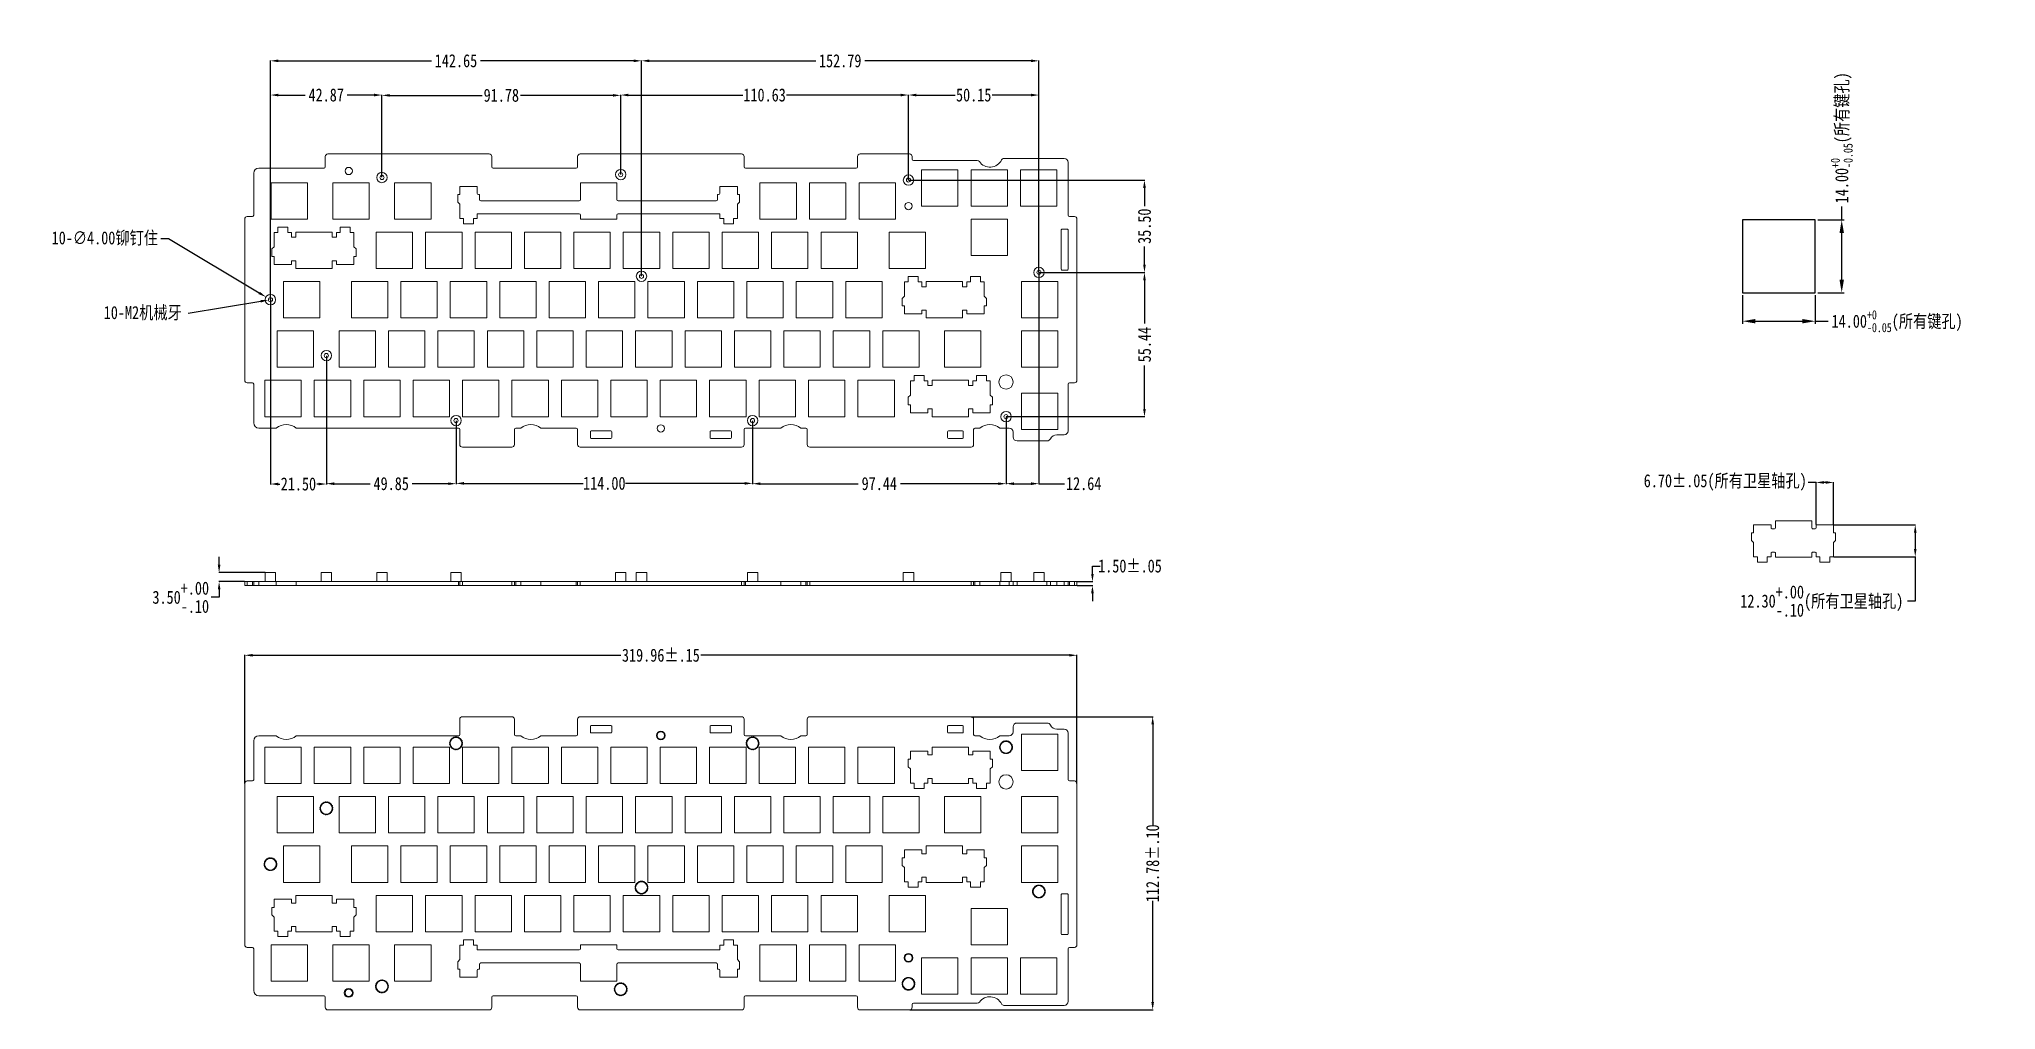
# Model space of a CAD drawing. Header units: inches. Extents: x -353 to 399, y 104 to 477.
import ezdxf

# ---------------------------------------------------------------- set-up
doc = ezdxf.new("R2010")
doc.units = ezdxf.units.IN
doc.header["$LTSCALE"] = 2.574606
doc.header["$MEASUREMENT"] = 0
doc.header["$PDMODE"] = 3
doc.header["$PDSIZE"] = 0.3125
doc.layers.get('0').update_dxf_attribs({"linetype": 'CONTINUOUS'})
doc.layers.get('Defpoints').update_dxf_attribs({"linetype": 'CONTINUOUS'})
doc.styles.get("Standard").update_dxf_attribs({"font": 'txt', "width": 0.8})
doc.dimstyles.new('副本 (2) STANDARD', dxfattribs={"dimtxt": 5, "dimasz": 5, "dimexe": 1, "dimexo": 1, "dimgap": 0.09, "dimtad": 0, "dimzin": 4, "dimdsep": 46, "dimtxsty": 'Standard', "dimblk": '_FILLED', "dimcen": 0.09, "dimazin": 1, "dimtp": 0.01, "dimtm": 0.01, "dimtfac": 1, "dimtofl": 0, "dimtmove": 0, "dimatfit": 3, "dimldrblk": '_FILLED', "dimfxl": 1, "dimtolj": 1, "dimtzin": 4, "dimarcsym": 0})
doc.dimstyles.new('副本 STANDARD', dxfattribs={"dimtxt": 5, "dimasz": 3, "dimexe": 0.125, "dimexo": 0.0625, "dimgap": 0.09, "dimtad": 0, "dimtoh": 1, "dimzin": 4, "dimdsep": 46, "dimtxsty": 'Standard', "dimblk": '_FILLED', "dimcen": 0.09, "dimazin": 1, "dimtp": 0.01, "dimtm": 0.01, "dimtfac": 1, "dimtofl": 0, "dimtmove": 0, "dimatfit": 3, "dimldrblk": '_FILLED', "dimfxl": 1, "dimtolj": 1, "dimtzin": 4, "dimarcsym": 0})

msp = doc.modelspace()

# ---------------------------------------------------------------- blocks, each defined once
blk = doc.blocks.new('_FILLED')
at = {"color": 0, "linetype": 'ByBlock'}
blk.add_solid([(0, 0), (-1, 0.17), (-1, -0.17)], dxfattribs=at)
blk = doc.blocks.new('*D2')
at = {"color": 0, "lineweight": -2, "transparency": 16777216}
for p, q in [((330.72, 407.6), (340.88, 407.6)), ((339.88, 407.6), (339.88, 412.73)), ((339.88, 384.6), (339.88, 402.6)), ((330.72, 379.6), (340.88, 379.6))]:
    blk.add_line(p, q, dxfattribs=at)
at = {"layer": 'Defpoints', "color": 0, "transparency": 16777216}
for p in [(329.72, 407.6), (339.88, 407.6), (329.72, 379.6)]:
    blk.add_point(p, dxfattribs=at)
at = {"color": 0, "lineweight": -2, "transparency": 16777216, "xscale": 5, "yscale": 5, "zscale": 5}
for p, rotation in [((339.88, 407.6), 90), ((339.88, 379.6), 270)]:
    blk.add_blockref('_FILLED', p, dxfattribs=dict(at, rotation=rotation))
at = {"color": 0, "transparency": 16777216, "insert": (339.88, 439.19), "char_height": 5, "attachment_point": 5, "rotation": 90}
blk.add_mtext('\\A1;14.00{\\H0.7x;\\S+0^ -0.05;}({\\fSimSun|b0|i0|c134|p2;所有键孔})', dxfattribs=at)
blk = doc.blocks.new('*D3')
at = {"color": 0, "lineweight": -2, "transparency": 16777216}
for p, q in [((301.72, 378.6), (301.72, 367.65)), ((329.72, 378.6), (329.72, 367.65)), ((306.72, 368.65), (324.72, 368.65)), ((329.72, 368.65), (334.72, 368.65))]:
    blk.add_line(p, q, dxfattribs=at)
at = {"layer": 'Defpoints', "color": 0, "transparency": 16777216}
for p in [(301.72, 379.6), (329.72, 379.6), (329.72, 368.65)]:
    blk.add_point(p, dxfattribs=at)
at = {"color": 0, "lineweight": -2, "transparency": 16777216, "xscale": 5, "yscale": 5, "zscale": 5, "rotation": 180}
blk.add_blockref('_FILLED', (301.72, 368.65), dxfattribs=at)
at = {"color": 0, "lineweight": -2, "transparency": 16777216, "xscale": 5, "yscale": 5, "zscale": 5}
blk.add_blockref('_FILLED', (329.72, 368.65), dxfattribs=at)
at = {"color": 0, "transparency": 16777216, "insert": (361.18, 368.65), "char_height": 5, "attachment_point": 5}
blk.add_mtext('\\A1;14.00{\\H0.7x;\\S+0^ -0.05;}({\\fSimSun|b0|i0|c134|p2;所有键孔})', dxfattribs=at)
blk = doc.blocks.new('*D4')
at = {"color": 0, "lineweight": -2, "transparency": 16777216}
for p, q in [((336.79, 290.33), (368.27, 290.33)), ((368.15, 287.33), (368.15, 281.03)), ((336.79, 278.03), (368.27, 278.03)), ((368.15, 278.03), (368.15, 261.01)), ((368.15, 261.01), (365.15, 261.01))]:
    blk.add_line(p, q, dxfattribs=at)
at = {"layer": 'Defpoints', "color": 0, "transparency": 16777216}
for p in [(336.72, 290.33), (336.72, 278.03), (368.15, 278.03)]:
    blk.add_point(p, dxfattribs=at)
at = {"color": 0, "lineweight": -2, "transparency": 16777216, "xscale": 3, "yscale": 3, "zscale": 3}
for p, rotation in [((368.15, 290.33), 90), ((368.15, 278.03), 270)]:
    blk.add_blockref('_FILLED', p, dxfattribs=dict(at, rotation=rotation))
at = {"color": 0, "transparency": 16777216, "insert": (332.23, 261.01), "char_height": 5, "attachment_point": 5}
blk.add_mtext('\\A1;12.30\\S+.00^ -.10;({\\fSimSun|b0|i0|c134|p2;所有卫星轴孔})', dxfattribs=at)
blk = doc.blocks.new('*D5')
at = {"color": 0, "lineweight": -2, "transparency": 16777216}
for p, q in [((330.02, 306.63), (327.02, 306.63)), ((330.02, 290.39), (330.02, 306.76)), ((333.72, 306.63), (333.02, 306.63)), ((336.72, 290.39), (336.72, 306.76))]:
    blk.add_line(p, q, dxfattribs=at)
at = {"layer": 'Defpoints', "color": 0, "transparency": 16777216}
for p in [(336.72, 306.63), (330.02, 290.33), (336.72, 290.33)]:
    blk.add_point(p, dxfattribs=at)
at = {"color": 0, "lineweight": -2, "transparency": 16777216, "xscale": 3, "yscale": 3, "zscale": 3, "rotation": 180}
blk.add_blockref('_FILLED', (330.02, 306.63), dxfattribs=at)
at = {"color": 0, "lineweight": -2, "transparency": 16777216, "xscale": 3, "yscale": 3, "zscale": 3}
blk.add_blockref('_FILLED', (336.72, 306.63), dxfattribs=at)
at = {"color": 0, "transparency": 16777216, "insert": (295.1, 306.63), "char_height": 5, "attachment_point": 5}
blk.add_mtext('\\A1;6.70±.05({\\fSimSun|b0|i0|c134|p2;所有卫星轴孔})', dxfattribs=at)
blk = doc.blocks.new('*D15')
at = {"color": 0, "lineweight": -2, "transparency": 16777216}
for p, q in [((-274.07, 190.86), (-274.07, 240.28)), ((-271.07, 240.15), (-129.51, 240.15)), ((42.89, 240.15), (-98.66, 240.15)), ((45.89, 190.86), (45.89, 240.28))]:
    blk.add_line(p, q, dxfattribs=at)
at = {"layer": 'Defpoints', "color": 0, "transparency": 16777216}
for p in [(45.89, 240.15), (-274.07, 190.79), (45.89, 190.79)]:
    blk.add_point(p, dxfattribs=at)
at = {"color": 0, "lineweight": -2, "transparency": 16777216, "xscale": 3, "yscale": 3, "zscale": 3, "rotation": 180}
blk.add_blockref('_FILLED', (-274.07, 240.15), dxfattribs=at)
at = {"color": 0, "lineweight": -2, "transparency": 16777216, "xscale": 3, "yscale": 3, "zscale": 3}
blk.add_blockref('_FILLED', (45.89, 240.15), dxfattribs=at)
at = {"color": 0, "transparency": 16777216, "insert": (-114.09, 240.15), "char_height": 5, "attachment_point": 5}
blk.add_mtext('\\A1;319.96±.15', dxfattribs=at)
blk = doc.blocks.new('*D16')
at = {"color": 0, "lineweight": -2, "transparency": 16777216}
for p, q in [((5.23, 216.53), (75.12, 216.53)), ((74.99, 213.53), (74.99, 174.57)), ((74.99, 106.75), (74.99, 145.72)), ((-18.43, 103.75), (75.12, 103.75))]:
    blk.add_line(p, q, dxfattribs=at)
at = {"layer": 'Defpoints', "color": 0, "transparency": 16777216}
for p in [(5.16, 216.53), (-18.5, 103.75), (74.99, 103.75)]:
    blk.add_point(p, dxfattribs=at)
at = {"color": 0, "lineweight": -2, "transparency": 16777216, "xscale": 3, "yscale": 3, "zscale": 3}
for p, rotation in [((74.99, 216.53), 90), ((74.99, 103.75), 270)]:
    blk.add_blockref('_FILLED', p, dxfattribs=dict(at, rotation=rotation))
at = {"color": 0, "transparency": 16777216, "insert": (74.99, 160.14), "char_height": 5, "attachment_point": 5, "rotation": 90}
blk.add_mtext('\\A1;112.78±.10', dxfattribs=at)
blk = doc.blocks.new('*D17')
at = {"color": 0, "lineweight": -2, "transparency": 16777216}
for p, q in [((-266.24, 271.97), (-284.03, 271.97)), ((-283.91, 274.97), (-283.91, 277.97)), ((-274.13, 268.47), (-284.03, 268.47)), ((-283.91, 265.47), (-283.91, 262.47)), ((-283.91, 262.47), (-286.91, 262.47))]:
    blk.add_line(p, q, dxfattribs=at)
at = {"layer": 'Defpoints', "color": 0, "transparency": 16777216}
for p in [(-266.18, 271.97), (-283.91, 268.47), (-274.07, 268.47)]:
    blk.add_point(p, dxfattribs=at)
at = {"color": 0, "lineweight": -2, "transparency": 16777216, "xscale": 3, "yscale": 3, "zscale": 3}
for p, rotation in [((-283.91, 271.97), 270), ((-283.91, 268.47), 90)]:
    blk.add_blockref('_FILLED', p, dxfattribs=dict(at, rotation=rotation))
at = {"color": 0, "transparency": 16777216, "insert": (-298.66, 262.47), "char_height": 5, "attachment_point": 5}
blk.add_mtext('\\A1;3.50\\S+.00^ -.10;', dxfattribs=at)
blk = doc.blocks.new('*D18')
at = {"color": 0, "lineweight": -2, "transparency": 16777216}
for p, q in [((51.83, 271.47), (51.83, 274.47)), ((51.83, 274.47), (54.83, 274.47)), ((45.96, 268.47), (51.96, 268.47)), ((45.96, 266.97), (51.96, 266.97)), ((51.83, 263.97), (51.83, 260.97))]:
    blk.add_line(p, q, dxfattribs=at)
at = {"layer": 'Defpoints', "color": 0, "transparency": 16777216}
for p in [(45.89, 268.47), (45.89, 266.97), (51.83, 268.47)]:
    blk.add_point(p, dxfattribs=at)
at = {"color": 0, "lineweight": -2, "transparency": 16777216, "xscale": 3, "yscale": 3, "zscale": 3}
for p, rotation in [((51.83, 268.47), 270), ((51.83, 266.97), 90)]:
    blk.add_blockref('_FILLED', p, dxfattribs=dict(at, rotation=rotation))
at = {"color": 0, "transparency": 16777216, "insert": (66.26, 274.47), "char_height": 5, "attachment_point": 5}
blk.add_mtext('\\A1;1.50±.05', dxfattribs=at)
blk = doc.blocks.new('*D19')
at = {"color": 0, "lineweight": -2, "transparency": 16777216}
for p, q in [((-221.31, 423.99), (-221.31, 455.64)), ((-218.31, 455.52), (-182.84, 455.52)), ((-132.53, 455.52), (-167.99, 455.52)), ((-129.53, 425.09), (-129.53, 455.64))]:
    blk.add_line(p, q, dxfattribs=at)
at = {"layer": 'Defpoints', "color": 0, "transparency": 16777216}
for p in [(-129.53, 455.52), (-221.31, 423.93), (-129.53, 425.03)]:
    blk.add_point(p, dxfattribs=at)
at = {"color": 0, "lineweight": -2, "transparency": 16777216, "xscale": 3, "yscale": 3, "zscale": 3, "rotation": 180}
blk.add_blockref('_FILLED', (-221.31, 455.52), dxfattribs=at)
at = {"color": 0, "lineweight": -2, "transparency": 16777216, "xscale": 3, "yscale": 3, "zscale": 3}
blk.add_blockref('_FILLED', (-129.53, 455.52), dxfattribs=at)
at = {"color": 0, "transparency": 16777216, "insert": (-175.42, 455.52), "char_height": 5, "attachment_point": 5}
blk.add_mtext('\\A1;91.78', dxfattribs=at)
blk = doc.blocks.new('*D20')
at = {"color": 0, "lineweight": -2, "transparency": 16777216}
for p, q in [((-129.53, 425.09), (-129.53, 455.77)), ((-126.53, 455.64), (-82.63, 455.64)), ((-21.89, 455.64), (-65.79, 455.64)), ((-18.89, 422.99), (-18.89, 455.77))]:
    blk.add_line(p, q, dxfattribs=at)
at = {"layer": 'Defpoints', "color": 0, "transparency": 16777216}
for p in [(-18.89, 455.64), (-129.53, 425.03), (-18.89, 422.93)]:
    blk.add_point(p, dxfattribs=at)
at = {"color": 0, "lineweight": -2, "transparency": 16777216, "xscale": 3, "yscale": 3, "zscale": 3, "rotation": 180}
blk.add_blockref('_FILLED', (-129.53, 455.64), dxfattribs=at)
at = {"color": 0, "lineweight": -2, "transparency": 16777216, "xscale": 3, "yscale": 3, "zscale": 3}
blk.add_blockref('_FILLED', (-18.89, 455.64), dxfattribs=at)
at = {"color": 0, "transparency": 16777216, "insert": (-74.21, 455.64), "char_height": 5, "attachment_point": 5}
blk.add_mtext('\\A1;110.63', dxfattribs=at)
blk = doc.blocks.new('*D21')
at = {"color": 0, "lineweight": -2, "transparency": 16777216}
for p, q in [((-295.76, 371.7), (-267.93, 376.31)), ((-264.27, 376.93), (-264.09, 376.93)), ((-264.18, 376.84), (-264.18, 377.02))]:
    blk.add_line(p, q, dxfattribs=at)
at = {"layer": 'Defpoints', "color": 0, "transparency": 16777216}
for p in [(-264.97, 376.8), (-263.39, 377.06)]:
    blk.add_point(p, dxfattribs=at)
at = {"color": 0, "lineweight": -2, "transparency": 16777216, "xscale": 3, "yscale": 3, "zscale": 3, "rotation": 9.393833702540832}
blk.add_blockref('_FILLED', (-264.97, 376.8), dxfattribs=at)
at = {"color": 0, "transparency": 16777216, "insert": (-313.28, 371.7), "char_height": 5, "attachment_point": 5}
blk.add_mtext('\\A1;10-M2{\\fSimSun|b0|i0|c134|p2;机械牙}', dxfattribs=at)
blk = doc.blocks.new('*D22')
at = {"color": 0, "lineweight": -2, "transparency": 16777216}
for p, q in [((-306.36, 400.43), (-303.36, 400.43)), ((-303.36, 400.43), (-268.46, 379.5)), ((-264.27, 376.93), (-264.09, 376.93)), ((-264.18, 376.84), (-264.18, 377.02))]:
    blk.add_line(p, q, dxfattribs=at)
at = {"layer": 'Defpoints', "color": 0, "transparency": 16777216}
for p in [(-265.89, 377.96), (-262.46, 375.9)]:
    blk.add_point(p, dxfattribs=at)
at = {"color": 0, "lineweight": -2, "transparency": 16777216, "xscale": 3, "yscale": 3, "zscale": 3, "rotation": 329.044927680945}
blk.add_blockref('_FILLED', (-265.89, 377.96), dxfattribs=at)
at = {"color": 0, "transparency": 16777216, "insert": (-327.86, 400.43), "char_height": 5, "attachment_point": 5}
blk.add_mtext('\\A1;10-∅4.00{\\fSimSun|b0|i0|c134|p2;铆钉住}', dxfattribs=at)
blk = doc.blocks.new('*D23')
at = {"color": 0, "lineweight": -2, "transparency": 16777216}
for p, q in [((-264.18, 376.99), (-264.18, 455.77)), ((-261.18, 455.64), (-250.83, 455.64)), ((-224.31, 455.64), (-234.65, 455.64)), ((-221.31, 423.99), (-221.31, 455.77))]:
    blk.add_line(p, q, dxfattribs=at)
at = {"layer": 'Defpoints', "color": 0, "transparency": 16777216}
for p in [(-221.31, 455.64), (-221.31, 423.93), (-264.18, 376.93)]:
    blk.add_point(p, dxfattribs=at)
at = {"color": 0, "lineweight": -2, "transparency": 16777216, "xscale": 3, "yscale": 3, "zscale": 3, "rotation": 180}
blk.add_blockref('_FILLED', (-264.18, 455.64), dxfattribs=at)
at = {"color": 0, "lineweight": -2, "transparency": 16777216, "xscale": 3, "yscale": 3, "zscale": 3}
blk.add_blockref('_FILLED', (-221.31, 455.64), dxfattribs=at)
at = {"color": 0, "transparency": 16777216, "insert": (-242.74, 455.64), "char_height": 5, "attachment_point": 5}
blk.add_mtext('\\A1;42.87', dxfattribs=at)
blk = doc.blocks.new('*D24')
at = {"color": 0, "lineweight": -2, "transparency": 16777216}
for p, q in [((-18.89, 422.99), (-18.89, 455.77)), ((-15.89, 455.64), (-0.91, 455.64)), ((28.25, 455.64), (13.27, 455.64)), ((31.25, 387.49), (31.25, 455.77))]:
    blk.add_line(p, q, dxfattribs=at)
at = {"layer": 'Defpoints', "color": 0, "transparency": 16777216}
for p in [(-18.89, 455.64), (-18.89, 422.93), (31.25, 387.43)]:
    blk.add_point(p, dxfattribs=at)
at = {"color": 0, "lineweight": -2, "transparency": 16777216, "xscale": 3, "yscale": 3, "zscale": 3, "rotation": 180}
blk.add_blockref('_FILLED', (-18.89, 455.64), dxfattribs=at)
at = {"color": 0, "lineweight": -2, "transparency": 16777216, "xscale": 3, "yscale": 3, "zscale": 3}
blk.add_blockref('_FILLED', (31.25, 455.64), dxfattribs=at)
at = {"color": 0, "transparency": 16777216, "insert": (6.18, 455.64), "char_height": 5, "attachment_point": 5}
blk.add_mtext('\\A1;50.15', dxfattribs=at)
blk = doc.blocks.new('*D25')
at = {"color": 0, "lineweight": -2, "transparency": 16777216}
for p, q in [((-192.83, 330.37), (-192.83, 306.15)), ((-78.83, 330.37), (-78.83, 306.15)), ((-189.83, 306.27), (-143.92, 306.27)), ((-81.83, 306.27), (-127.74, 306.27))]:
    blk.add_line(p, q, dxfattribs=at)
at = {"layer": 'Defpoints', "color": 0, "transparency": 16777216}
for p in [(-192.83, 330.43), (-78.83, 330.43), (-78.83, 306.27)]:
    blk.add_point(p, dxfattribs=at)
at = {"color": 0, "lineweight": -2, "transparency": 16777216, "xscale": 3, "yscale": 3, "zscale": 3, "rotation": 180}
blk.add_blockref('_FILLED', (-192.83, 306.27), dxfattribs=at)
at = {"color": 0, "lineweight": -2, "transparency": 16777216, "xscale": 3, "yscale": 3, "zscale": 3}
blk.add_blockref('_FILLED', (-78.83, 306.27), dxfattribs=at)
at = {"color": 0, "transparency": 16777216, "insert": (-135.83, 306.27), "char_height": 5, "attachment_point": 5}
blk.add_mtext('\\A1;114.00', dxfattribs=at)
blk = doc.blocks.new('*D26')
at = {"color": 0, "lineweight": -2, "transparency": 16777216}
for p, q in [((18.61, 331.87), (18.61, 306.02)), ((-78.83, 330.37), (-78.83, 306.02)), ((-75.83, 306.15), (-38.2, 306.15)), ((15.61, 306.15), (-22.02, 306.15))]:
    blk.add_line(p, q, dxfattribs=at)
at = {"layer": 'Defpoints', "color": 0, "transparency": 16777216}
for p in [(18.61, 331.93), (-78.83, 330.43), (18.61, 306.15)]:
    blk.add_point(p, dxfattribs=at)
at = {"color": 0, "lineweight": -2, "transparency": 16777216, "xscale": 3, "yscale": 3, "zscale": 3, "rotation": 180}
blk.add_blockref('_FILLED', (-78.83, 306.15), dxfattribs=at)
at = {"color": 0, "lineweight": -2, "transparency": 16777216, "xscale": 3, "yscale": 3, "zscale": 3}
blk.add_blockref('_FILLED', (18.61, 306.15), dxfattribs=at)
at = {"color": 0, "transparency": 16777216, "insert": (-30.11, 306.15), "char_height": 5, "attachment_point": 5}
blk.add_mtext('\\A1;97.44', dxfattribs=at)
blk = doc.blocks.new('*D27')
at = {"color": 0, "lineweight": -2, "transparency": 16777216}
for p, q in [((31.25, 387.37), (31.25, 306.02)), ((18.61, 331.87), (18.61, 306.02)), ((21.61, 306.15), (28.25, 306.15)), ((31.25, 306.15), (41.04, 306.15))]:
    blk.add_line(p, q, dxfattribs=at)
at = {"layer": 'Defpoints', "color": 0, "transparency": 16777216}
for p in [(31.25, 387.43), (18.61, 331.93), (18.61, 306.15)]:
    blk.add_point(p, dxfattribs=at)
at = {"color": 0, "lineweight": -2, "transparency": 16777216, "xscale": 3, "yscale": 3, "zscale": 3, "rotation": 180}
blk.add_blockref('_FILLED', (18.61, 306.15), dxfattribs=at)
at = {"color": 0, "lineweight": -2, "transparency": 16777216, "xscale": 3, "yscale": 3, "zscale": 3}
blk.add_blockref('_FILLED', (31.25, 306.15), dxfattribs=at)
at = {"color": 0, "transparency": 16777216, "insert": (48.47, 306.15), "char_height": 5, "attachment_point": 5}
blk.add_mtext('\\A1;12.64', dxfattribs=at)
blk = doc.blocks.new('*D28')
at = {"color": 0, "lineweight": -2, "transparency": 16777216}
for p, q in [((-242.68, 355.37), (-242.68, 306.02)), ((-192.83, 330.37), (-192.83, 306.02)), ((-239.68, 306.15), (-225.84, 306.15)), ((-195.83, 306.15), (-209.66, 306.15))]:
    blk.add_line(p, q, dxfattribs=at)
at = {"layer": 'Defpoints', "color": 0, "transparency": 16777216}
for p in [(-242.68, 355.43), (-192.83, 330.43), (-242.68, 306.15)]:
    blk.add_point(p, dxfattribs=at)
at = {"color": 0, "lineweight": -2, "transparency": 16777216, "xscale": 3, "yscale": 3, "zscale": 3, "rotation": 180}
blk.add_blockref('_FILLED', (-242.68, 306.15), dxfattribs=at)
at = {"color": 0, "lineweight": -2, "transparency": 16777216, "xscale": 3, "yscale": 3, "zscale": 3}
blk.add_blockref('_FILLED', (-192.83, 306.15), dxfattribs=at)
at = {"color": 0, "transparency": 16777216, "insert": (-217.75, 306.15), "char_height": 5, "attachment_point": 5}
blk.add_mtext('\\A1;49.85', dxfattribs=at)
blk = doc.blocks.new('*D29')
at = {"color": 0, "lineweight": -2, "transparency": 16777216}
for p, q in [((-264.18, 376.87), (-264.18, 305.9)), ((-242.68, 355.37), (-242.68, 305.9)), ((-261.18, 306.02), (-260.52, 306.02)), ((-245.68, 306.02), (-246.34, 306.02))]:
    blk.add_line(p, q, dxfattribs=at)
at = {"layer": 'Defpoints', "color": 0, "transparency": 16777216}
for p in [(-264.18, 376.93), (-242.68, 355.43), (-264.18, 306.02)]:
    blk.add_point(p, dxfattribs=at)
at = {"color": 0, "lineweight": -2, "transparency": 16777216, "xscale": 3, "yscale": 3, "zscale": 3, "rotation": 180}
blk.add_blockref('_FILLED', (-264.18, 306.02), dxfattribs=at)
at = {"color": 0, "lineweight": -2, "transparency": 16777216, "xscale": 3, "yscale": 3, "zscale": 3}
blk.add_blockref('_FILLED', (-242.68, 306.02), dxfattribs=at)
at = {"color": 0, "transparency": 16777216, "insert": (-253.43, 306.02), "char_height": 5, "attachment_point": 5}
blk.add_mtext('\\A1;21.50', dxfattribs=at)
blk = doc.blocks.new('*D30')
at = {"color": 0, "lineweight": -2, "transparency": 16777216}
for p, q in [((-264.18, 376.99), (-264.18, 468.93)), ((-261.18, 468.8), (-202.28, 468.8)), ((-124.53, 468.8), (-183.43, 468.8)), ((-121.53, 385.99), (-121.53, 468.93))]:
    blk.add_line(p, q, dxfattribs=at)
at = {"layer": 'Defpoints', "color": 0, "transparency": 16777216}
for p in [(-264.18, 468.8), (-121.53, 385.93), (-264.18, 376.93)]:
    blk.add_point(p, dxfattribs=at)
at = {"color": 0, "lineweight": -2, "transparency": 16777216, "xscale": 3, "yscale": 3, "zscale": 3, "rotation": 180}
blk.add_blockref('_FILLED', (-264.18, 468.8), dxfattribs=at)
at = {"color": 0, "lineweight": -2, "transparency": 16777216, "xscale": 3, "yscale": 3, "zscale": 3}
blk.add_blockref('_FILLED', (-121.53, 468.8), dxfattribs=at)
at = {"color": 0, "transparency": 16777216, "insert": (-192.85, 468.8), "char_height": 5, "attachment_point": 5}
blk.add_mtext('\\A1;142.65', dxfattribs=at)
blk = doc.blocks.new('*D31')
at = {"color": 0, "lineweight": -2, "transparency": 16777216}
for p, q in [((-121.53, 385.99), (-121.53, 468.93)), ((-118.53, 468.8), (-54.56, 468.8)), ((28.25, 468.8), (-35.72, 468.8)), ((31.25, 387.49), (31.25, 468.93))]:
    blk.add_line(p, q, dxfattribs=at)
at = {"layer": 'Defpoints', "color": 0, "transparency": 16777216}
for p in [(31.25, 468.8), (-121.53, 385.93), (31.25, 387.43)]:
    blk.add_point(p, dxfattribs=at)
at = {"color": 0, "lineweight": -2, "transparency": 16777216, "xscale": 3, "yscale": 3, "zscale": 3, "rotation": 180}
blk.add_blockref('_FILLED', (-121.53, 468.8), dxfattribs=at)
at = {"color": 0, "lineweight": -2, "transparency": 16777216, "xscale": 3, "yscale": 3, "zscale": 3}
blk.add_blockref('_FILLED', (31.25, 468.8), dxfattribs=at)
at = {"color": 0, "transparency": 16777216, "insert": (-45.14, 468.8), "char_height": 5, "attachment_point": 5}
blk.add_mtext('\\A1;152.79', dxfattribs=at)
blk = doc.blocks.new('*D32')
at = {"color": 0, "lineweight": -2, "transparency": 16777216}
for p, q in [((31.32, 387.37), (71.96, 387.37)), ((71.83, 384.37), (71.83, 367.74)), ((71.83, 334.93), (71.83, 351.56)), ((18.67, 331.93), (71.96, 331.93))]:
    blk.add_line(p, q, dxfattribs=at)
at = {"layer": 'Defpoints', "color": 0, "transparency": 16777216}
for p in [(31.25, 387.37), (71.83, 387.37), (18.61, 331.93)]:
    blk.add_point(p, dxfattribs=at)
at = {"color": 0, "lineweight": -2, "transparency": 16777216, "xscale": 3, "yscale": 3, "zscale": 3}
for p, rotation in [((71.83, 387.37), 90), ((71.83, 331.93), 270)]:
    blk.add_blockref('_FILLED', p, dxfattribs=dict(at, rotation=rotation))
at = {"color": 0, "transparency": 16777216, "insert": (71.83, 359.65), "char_height": 5, "attachment_point": 5, "rotation": 90}
blk.add_mtext('\\A1;55.44', dxfattribs=at)
blk = doc.blocks.new('*D33')
at = {"color": 0, "lineweight": -2, "transparency": 16777216}
for p, q in [((-18.83, 422.93), (71.96, 422.93)), ((71.83, 419.93), (71.83, 412.94)), ((71.83, 390.43), (71.83, 397.42)), ((31.32, 387.43), (71.96, 387.43))]:
    blk.add_line(p, q, dxfattribs=at)
at = {"layer": 'Defpoints', "color": 0, "transparency": 16777216}
for p in [(-18.89, 422.93), (71.83, 422.93), (31.25, 387.43)]:
    blk.add_point(p, dxfattribs=at)
at = {"color": 0, "lineweight": -2, "transparency": 16777216, "xscale": 3, "yscale": 3, "zscale": 3}
for p, rotation in [((71.83, 422.93), 90), ((71.83, 387.43), 270)]:
    blk.add_blockref('_FILLED', p, dxfattribs=dict(at, rotation=rotation))
at = {"color": 0, "transparency": 16777216, "insert": (71.83, 405.18), "char_height": 5, "attachment_point": 5, "rotation": 90}
blk.add_mtext('\\A1;35.50', dxfattribs=at)

# ---------------------------------------------------------------- dimensions: what is measured, and where the dimension line sits
at = {"color": 3}
dim = msp.add_linear_dim(base=(339.876, 407.599), p1=(329.718, 379.599), p2=(329.718, 407.599), angle=90, text='14.00{\\H0.7x;\\S+0^ -0.05;}({\\fSimSun|b0|i0|c134|p2;所有键孔})', dimstyle='副本 (2) STANDARD', dxfattribs=at)
dim.commit()
dim.dimension.update_dxf_attribs({"geometry": '*D2', "text_midpoint": (339.876, 439.194), "dimtype": 160})
for base, p1, p2, picture, middle in [((-264.176998673, 468.801852862), (-121.531998672, 385.929298422), (-264.176998673, 376.929298445), '*D30', (-192.854498672, 468.801852862)), ((31.253001328, 468.801852862), (-121.531998672, 385.929298422), (31.253001328, 387.429298422), '*D31', (-45.139498672, 468.801852862)), ((-221.309, 455.642), (-264.177, 376.929), (-221.309, 423.929), '*D23', (-242.743, 455.642)), ((-18.894, 455.642), (-129.527, 425.029), (-18.894, 422.929), '*D20', (-74.211, 455.642)), ((-18.894, 455.642), (31.253, 387.429), (-18.894, 422.929), '*D24', (6.179, 455.642)), ((-129.527, 455.517), (-221.309, 423.929), (-129.527, 425.029), '*D19', (-175.418, 455.517)), ((-264.177, 306.021), (-242.679, 355.429), (-264.177, 376.929), '*D29', (-253.428, 306.021)), ((-242.679, 306.146), (-192.827, 330.429), (-242.679, 355.429), '*D28', (-217.753, 306.146)), ((18.612, 306.146), (-78.827, 330.429), (18.612, 331.929), '*D26', (-30.108, 306.146)), ((-78.827, 306.271), (-192.827, 330.429), (-78.827, 330.429), '*D25', (-135.827, 306.271))]:
    dim = msp.add_linear_dim(base=base, p1=p1, p2=p2, dimstyle='副本 STANDARD', dxfattribs=at)
    dim.commit()
    dim.dimension.update_dxf_attribs({"geometry": picture, "text_midpoint": middle})
for base, p1, p2, picture, middle in [((71.83, 422.929), (31.253, 387.429), (-18.894, 422.929), '*D33', (71.83, 405.179)), ((71.83, 387.367), (18.612, 331.929), (31.253, 387.367), '*D32', (71.83, 359.648))]:
    dim = msp.add_linear_dim(base=base, p1=p1, p2=p2, angle=90, dimstyle='副本 STANDARD', dxfattribs=at)
    dim.commit()
    dim.dimension.update_dxf_attribs({"geometry": picture, "text_midpoint": middle})
for p1, p2, text, picture, middle in [((-262.462, 375.901), (-265.892, 377.958), '10-<>{\\fSimSun|b0|i0|c134|p2;铆钉住}', '*D22', (-327.863, 400.431)), ((-263.388, 377.06), (-264.966, 376.799), '10-M2{\\fSimSun|b0|i0|c134|p2;机械牙}', '*D21', (-295.762, 371.704))]:
    dim = msp.add_diameter_dim_2p(p1=p1, p2=p2, text=text, dimstyle='副本 STANDARD', dxfattribs=at)
    dim.commit()
    dim.dimension.update_dxf_attribs({"geometry": picture, "text_midpoint": middle, "dimtype": 163})
dim = msp.add_linear_dim(base=(18.612, 306.146), p1=(31.253, 387.429), p2=(18.612, 331.929), dimstyle='副本 STANDARD', dxfattribs=at)
dim.commit()
dim.dimension.update_dxf_attribs({"geometry": '*D27', "text_midpoint": (48.465, 306.146), "dimtype": 160})
dim = msp.add_linear_dim(base=(329.718, 368.651), p1=(301.718, 379.599), p2=(329.718, 379.599), text='14.00{\\H0.7x;\\S+0^ -0.05;}({\\fSimSun|b0|i0|c134|p2;所有键孔})', dimstyle='副本 (2) STANDARD', dxfattribs=at)
dim.commit()
dim.dimension.update_dxf_attribs({"geometry": '*D3', "text_midpoint": (361.183, 368.651), "dimtype": 160})
dim = msp.add_linear_dim(base=(336.723, 306.631), p1=(330.023, 290.326), p2=(336.723, 290.326), text='<>({\\fSimSun|b0|i0|c134|p2;所有卫星轴孔})', dimstyle='副本 STANDARD', override={"dimtol": 1, "dimtp": 0.05, "dimtm": 0.05}, dxfattribs=at)
dim.commit()
dim.dimension.update_dxf_attribs({"geometry": '*D5', "text_midpoint": (295.105, 306.631), "dimtype": 160})
dim = msp.add_linear_dim(base=(368.147, 278.026), p1=(336.723, 290.326), p2=(336.723, 278.026), angle=90, text='<>({\\fSimSun|b0|i0|c134|p2;所有卫星轴孔})', dimstyle='副本 STANDARD', override={"dimgap": 0.09, "dimtol": 1, "dimlim": 0, "dimtp": 0, "dimtm": 0.1}, dxfattribs=at)
dim.commit()
dim.dimension.update_dxf_attribs({"geometry": '*D4', "text_midpoint": (332.228, 261.008), "dimtype": 160})
for base, p1, p2, override, picture, middle in [((-283.908, 268.472), (-266.177, 271.972), (-274.067, 268.472), {"dimtol": 1, "dimtp": 0, "dimtm": 0.1}, '*D17', (-298.664, 262.472)), ((51.832, 268.472), (45.893, 266.972), (45.893, 268.472), {"dimtol": 1, "dimtp": 0.05, "dimtm": 0.05}, '*D18', (66.255, 274.472)), ((74.994, 103.753), (5.163, 216.532), (-18.497, 103.753), {"dimtol": 1, "dimtp": 0.1, "dimtm": 0.1}, '*D16', (74.994, 160.143))]:
    dim = msp.add_linear_dim(base=base, p1=p1, p2=p2, angle=90, dimstyle='副本 STANDARD', override=override, dxfattribs=at)
    dim.commit()
    dim.dimension.update_dxf_attribs({"geometry": picture, "text_midpoint": middle})
dim = msp.add_linear_dim(base=(45.893, 240.15), p1=(-274.067, 190.793), p2=(45.893, 190.793), dimstyle='副本 STANDARD', override={"dimtol": 1, "dimtp": 0.15, "dimtm": 0.15}, dxfattribs=at)
dim.commit()
dim.dimension.update_dxf_attribs({"geometry": '*D15', "text_midpoint": (-114.087, 240.15)})

# ---------------------------------------------------------------- linework, layer by layer
at = {"color": 7, "linetype": 'Continuous', "lineweight": 15}
for p, q in [((-243.087, 428.029), (-243.087, 431.969)), ((-242.087, 432.969), (-180.087, 432.969)), ((-179.087, 431.969), (-179.087, 428.029)), ((-146.087, 428.029), (-146.087, 431.969)), ((-145.087, 432.969), (-83.087, 432.969)), ((-82.087, 431.969), (-82.087, 428.029)), ((-38.497, 431.969), (-38.497, 428.029)), ((-37.497, 432.969), (-18.497, 432.969)), ((-17.497, 430.929), (-17.497, 431.969)), ((-16.997, 430.429), (7.54, 430.429)), ((17.771, 431.229), (40.953, 431.229)), ((42.453, 429.729), (42.453, 409.429)), ((-270.627, 409.429), (-270.627, 425.529)), ((-268.627, 427.529), (-243.587, 427.529)), ((-263.957, 421.929), (-263.957, 407.929)), ((-249.957, 421.929), (-263.957, 421.929)), ((-249.957, 407.929), (-249.957, 421.929)), ((-240.192, 421.929), (-240.192, 407.929)), ((-226.192, 421.929), (-240.192, 421.929)), ((-226.192, 407.929), (-226.192, 421.929)), ((-216.427, 421.929), (-216.427, 407.929)), ((-202.427, 421.929), (-216.427, 421.929)), ((-202.427, 407.929), (-202.427, 421.929)), ((-178.587, 427.529), (-146.587, 427.529)), ((-131.022, 421.929), (-145.022, 421.929)), ((-145.022, 421.929), (-145.022, 415.429)), ((-131.022, 415.429), (-131.022, 421.929)), ((-81.587, 427.529), (-38.997, 427.529)), ((-61.992, 421.929), (-75.992, 421.929)), ((-75.992, 421.929), (-75.992, 407.929)), ((-61.992, 407.929), (-61.992, 421.929)), ((-56.942, 421.929), (-56.942, 407.929)), ((-42.942, 421.929), (-56.942, 421.929)), ((-42.942, 407.929), (-42.942, 421.929)), ((-37.892, 421.929), (-37.892, 407.929)), ((-23.892, 421.929), (-37.892, 421.929)), ((-23.892, 407.929), (-23.892, 421.929)), ((-13.897, 426.929), (-13.897, 412.929)), ((0.103, 426.929), (-13.897, 426.929)), ((0.103, 412.929), (0.103, 426.929)), ((5.153, 426.929), (5.153, 412.929)), ((19.153, 426.929), (5.153, 426.929)), ((19.153, 412.929), (19.153, 426.929)), ((24.203, 426.929), (24.203, 412.929)), ((38.203, 426.929), (24.203, 426.929)), ((38.203, 412.929), (38.203, 426.929)), ((-192.197, 417.329), (-191.372, 417.329)), ((-192.197, 414.429), (-192.197, 417.329)), ((-191.372, 413.604), (-192.197, 414.429)), ((-191.372, 420.429), (-184.672, 420.429)), ((-191.372, 417.329), (-191.372, 420.429)), ((-184.672, 420.429), (-184.672, 417.829)), ((-183.772, 417.329), (-184.172, 417.329)), ((-183.772, 417.329), (-183.772, 415.429)), ((-183.272, 414.929), (-145.522, 414.929)), ((-130.522, 414.929), (-92.772, 414.929)), ((-91.872, 417.329), (-92.272, 417.329)), ((-92.272, 415.429), (-92.272, 417.329)), ((-91.372, 420.429), (-84.672, 420.429)), ((-91.372, 417.829), (-91.372, 420.429)), ((-84.672, 420.429), (-84.672, 417.329)), ((-84.672, 417.329), (-83.847, 417.329)), ((-83.847, 414.429), (-84.672, 413.604)), ((-83.847, 417.329), (-83.847, 414.429)), ((-274.067, 345.929), (-274.067, 407.929)), ((-273.067, 408.929), (-271.127, 408.929)), ((-263.957, 407.929), (-249.957, 407.929)), ((-240.192, 407.929), (-226.192, 407.929)), ((-216.427, 407.929), (-202.427, 407.929)), ((-191.372, 408.129), (-191.372, 413.604)), ((-189.922, 408.129), (-191.372, 408.129)), ((-189.922, 406.079), (-189.922, 408.129)), ((-186.122, 408.129), (-186.122, 406.079)), ((-184.672, 408.129), (-186.122, 408.129)), ((-184.672, 409.929), (-184.672, 408.129)), ((-145.522, 409.929), (-184.672, 409.929)), ((-145.022, 409.429), (-145.022, 407.929)), ((-145.022, 407.929), (-131.022, 407.929)), ((-131.022, 407.929), (-131.022, 409.429)), ((-91.372, 409.929), (-130.522, 409.929)), ((-91.372, 408.129), (-91.372, 409.929)), ((-89.922, 408.129), (-91.372, 408.129)), ((-89.922, 406.079), (-89.922, 408.129)), ((-86.122, 408.129), (-86.122, 406.079)), ((-84.672, 408.129), (-86.122, 408.129)), ((-84.672, 413.604), (-84.672, 408.129)), ((-75.992, 407.929), (-61.992, 407.929)), ((-56.942, 407.929), (-42.942, 407.929)), ((-37.892, 407.929), (-23.892, 407.929)), ((-13.897, 412.929), (0.103, 412.929)), ((5.153, 412.929), (19.153, 412.929)), ((5.153, 407.929), (5.153, 393.929)), ((19.153, 407.929), (5.153, 407.929)), ((19.153, 393.929), (19.153, 407.929)), ((24.203, 412.929), (38.203, 412.929)), ((42.953, 408.929), (44.893, 408.929)), ((45.893, 407.929), (45.893, 345.929)), ((-262.777, 402.729), (-261.327, 402.729)), ((-262.777, 397.254), (-262.777, 402.729)), ((-261.327, 404.779), (-257.527, 404.779)), ((-261.327, 402.729), (-261.327, 404.779)), ((-257.527, 404.779), (-257.527, 402.729)), ((-257.527, 402.729), (-256.077, 402.729)), ((-256.077, 402.729), (-256.077, 400.929)), ((-256.077, 400.929), (-254.427, 400.929)), ((-240.427, 402.929), (-254.427, 402.929)), ((-254.427, 402.929), (-254.427, 400.929)), ((-240.427, 400.929), (-240.427, 402.929)), ((-240.427, 400.929), (-238.777, 400.929)), ((-238.777, 400.929), (-238.777, 402.729)), ((-238.777, 402.729), (-237.327, 402.729)), ((-237.327, 404.779), (-233.527, 404.779)), ((-237.327, 402.729), (-237.327, 404.779)), ((-233.527, 404.779), (-233.527, 402.729)), ((-233.527, 402.729), (-232.077, 402.729)), ((-232.077, 402.729), (-232.077, 397.254)), ((-209.522, 402.929), (-223.522, 402.929)), ((-223.522, 402.929), (-223.522, 388.929)), ((-209.522, 388.929), (-209.522, 402.929)), ((-190.522, 402.929), (-204.522, 402.929)), ((-204.522, 402.929), (-204.522, 388.929)), ((-190.522, 388.929), (-190.522, 402.929)), ((-186.122, 406.079), (-189.922, 406.079)), ((-171.522, 402.929), (-185.522, 402.929)), ((-185.522, 402.929), (-185.522, 388.929)), ((-171.522, 388.929), (-171.522, 402.929)), ((-152.522, 402.929), (-166.522, 402.929)), ((-166.522, 402.929), (-166.522, 388.929)), ((-152.522, 388.929), (-152.522, 402.929)), ((-133.522, 402.929), (-147.522, 402.929)), ((-147.522, 402.929), (-147.522, 388.929)), ((-133.522, 388.929), (-133.522, 402.929)), ((-114.522, 402.929), (-128.522, 402.929)), ((-128.522, 402.929), (-128.522, 388.929)), ((-114.522, 388.929), (-114.522, 402.929)), ((-95.522, 402.929), (-109.522, 402.929)), ((-109.522, 402.929), (-109.522, 388.929)), ((-95.522, 388.929), (-95.522, 402.929)), ((-76.522, 402.929), (-90.522, 402.929)), ((-90.522, 402.929), (-90.522, 388.929)), ((-86.122, 406.079), (-89.922, 406.079)), ((-76.522, 388.929), (-76.522, 402.929)), ((-57.522, 402.929), (-71.522, 402.929)), ((-71.522, 402.929), (-71.522, 388.929)), ((-57.522, 388.929), (-57.522, 402.929)), ((-38.522, 402.929), (-52.522, 402.929)), ((-52.522, 402.929), (-52.522, 388.929)), ((-38.522, 388.929), (-38.522, 402.929)), ((-12.372, 402.929), (-26.372, 402.929)), ((-26.372, 402.929), (-26.372, 388.929)), ((-12.372, 388.929), (-12.372, 402.929)), ((39.792, 388.629), (39.792, 403.729)), ((42.192, 404.029), (40.092, 404.029)), ((42.492, 403.729), (42.492, 388.629)), ((-263.602, 396.429), (-262.777, 397.254)), ((-263.602, 393.529), (-263.602, 396.429)), ((-262.777, 393.529), (-263.602, 393.529)), ((-262.777, 390.429), (-262.777, 393.529)), ((-256.077, 391.929), (-256.077, 390.429)), ((-254.427, 391.929), (-256.077, 391.929)), ((-254.427, 391.929), (-254.427, 388.929)), ((-240.427, 388.929), (-240.427, 391.929)), ((-238.777, 391.929), (-240.427, 391.929)), ((-238.777, 390.429), (-238.777, 391.929)), ((-232.077, 397.254), (-231.252, 396.429)), ((-232.077, 393.529), (-232.077, 390.429)), ((-231.252, 393.529), (-232.077, 393.529)), ((-231.252, 396.429), (-231.252, 393.529)), ((5.153, 393.929), (19.153, 393.929)), ((-256.077, 390.429), (-262.777, 390.429)), ((-259.177, 383.929), (-259.177, 369.929)), ((-245.177, 383.929), (-259.177, 383.929)), ((-254.427, 388.929), (-240.427, 388.929)), ((-245.177, 369.929), (-245.177, 383.929)), ((-232.077, 390.429), (-238.777, 390.429)), ((-233.032, 383.929), (-233.032, 369.929)), ((-219.032, 383.929), (-233.032, 383.929)), ((-223.522, 388.929), (-209.522, 388.929)), ((-219.032, 369.929), (-219.032, 383.929)), ((-214.032, 383.929), (-214.032, 369.929)), ((-200.032, 383.929), (-214.032, 383.929)), ((-204.522, 388.929), (-190.522, 388.929)), ((-200.032, 369.929), (-200.032, 383.929)), ((-195.032, 383.929), (-195.032, 369.929)), ((-181.032, 383.929), (-195.032, 383.929)), ((-185.522, 388.929), (-171.522, 388.929)), ((-181.032, 369.929), (-181.032, 383.929)), ((-176.032, 383.929), (-176.032, 369.929)), ((-162.032, 383.929), (-176.032, 383.929)), ((-166.522, 388.929), (-152.522, 388.929)), ((-162.032, 369.929), (-162.032, 383.929)), ((-157.032, 383.929), (-157.032, 369.929)), ((-143.032, 383.929), (-157.032, 383.929)), ((-147.522, 388.929), (-133.522, 388.929)), ((-143.032, 369.929), (-143.032, 383.929)), ((-138.032, 383.929), (-138.032, 369.929)), ((-124.032, 383.929), (-138.032, 383.929)), ((-128.522, 388.929), (-114.522, 388.929)), ((-124.032, 369.929), (-124.032, 383.929)), ((-119.032, 383.929), (-119.032, 369.929)), ((-105.032, 383.929), (-119.032, 383.929)), ((-109.522, 388.929), (-95.522, 388.929)), ((-105.032, 369.929), (-105.032, 383.929)), ((-100.032, 383.929), (-100.032, 369.929)), ((-86.032, 383.929), (-100.032, 383.929)), ((-90.522, 388.929), (-76.522, 388.929)), ((-86.032, 369.929), (-86.032, 383.929)), ((-81.032, 383.929), (-81.032, 369.929)), ((-67.032, 383.929), (-81.032, 383.929)), ((-71.522, 388.929), (-57.522, 388.929)), ((-67.032, 369.929), (-67.032, 383.929)), ((-62.032, 383.929), (-62.032, 369.929)), ((-48.032, 383.929), (-62.032, 383.929)), ((-52.522, 388.929), (-38.522, 388.929)), ((-48.032, 369.929), (-48.032, 383.929)), ((-43.032, 383.929), (-43.032, 369.929)), ((-29.032, 383.929), (-43.032, 383.929)), ((-29.032, 369.929), (-29.032, 383.929)), ((-26.372, 388.929), (-12.372, 388.929)), ((-20.477, 383.729), (-19.027, 383.729)), ((-20.477, 378.254), (-20.477, 383.729)), ((-19.027, 385.779), (-15.227, 385.779)), ((-19.027, 383.729), (-19.027, 385.779)), ((-15.227, 385.779), (-15.227, 383.729)), ((-15.227, 383.729), (-13.777, 383.729)), ((-13.777, 383.729), (-13.777, 381.929)), ((1.873, 383.929), (-12.127, 383.929)), ((-12.127, 383.929), (-12.127, 381.929)), ((1.873, 381.929), (1.873, 383.929)), ((3.523, 383.729), (4.973, 383.729)), ((3.523, 381.929), (3.523, 383.729)), ((4.973, 385.779), (8.773, 385.779)), ((4.973, 383.729), (4.973, 385.779)), ((8.773, 385.779), (8.773, 383.729)), ((8.773, 383.729), (10.223, 383.729)), ((10.223, 383.729), (10.223, 378.254)), ((24.553, 383.929), (24.553, 369.929)), ((38.553, 383.929), (24.553, 383.929)), ((38.553, 369.929), (38.553, 383.929)), ((40.092, 388.329), (42.192, 388.329)), ((-21.302, 377.429), (-20.477, 378.254)), ((-21.302, 374.529), (-21.302, 377.429)), ((-13.777, 381.929), (-12.127, 381.929)), ((1.873, 381.929), (3.523, 381.929)), ((10.223, 378.254), (11.048, 377.429)), ((11.048, 377.429), (11.048, 374.529)), ((-259.177, 369.929), (-245.177, 369.929)), ((-233.032, 369.929), (-219.032, 369.929)), ((-214.032, 369.929), (-200.032, 369.929)), ((-195.032, 369.929), (-181.032, 369.929)), ((-176.032, 369.929), (-162.032, 369.929)), ((-157.032, 369.929), (-143.032, 369.929)), ((-138.032, 369.929), (-124.032, 369.929)), ((-119.032, 369.929), (-105.032, 369.929)), ((-100.032, 369.929), (-86.032, 369.929)), ((-81.032, 369.929), (-67.032, 369.929)), ((-62.032, 369.929), (-48.032, 369.929)), ((-43.032, 369.929), (-29.032, 369.929)), ((-20.477, 374.529), (-21.302, 374.529)), ((-20.477, 371.429), (-20.477, 374.529)), ((-13.777, 371.429), (-20.477, 371.429)), ((-13.777, 372.929), (-13.777, 371.429)), ((-12.127, 372.929), (-13.777, 372.929)), ((-12.127, 372.929), (-12.127, 369.929)), ((-12.127, 369.929), (1.873, 369.929)), ((1.873, 369.929), (1.873, 372.929)), ((3.523, 372.929), (1.873, 372.929)), ((3.523, 371.429), (3.523, 372.929)), ((10.223, 371.429), (3.523, 371.429)), ((10.223, 374.529), (10.223, 371.429)), ((11.048, 374.529), (10.223, 374.529)), ((24.553, 369.929), (38.553, 369.929)), ((-261.562, 364.929), (-261.562, 350.929)), ((-247.562, 364.929), (-261.562, 364.929)), ((-247.562, 350.929), (-247.562, 364.929)), ((-237.797, 364.929), (-237.797, 350.929)), ((-223.797, 364.929), (-237.797, 364.929)), ((-223.797, 350.929), (-223.797, 364.929)), ((-218.797, 364.929), (-218.797, 350.929)), ((-204.797, 364.929), (-218.797, 364.929)), ((-204.797, 350.929), (-204.797, 364.929)), ((-199.797, 364.929), (-199.797, 350.929)), ((-185.797, 364.929), (-199.797, 364.929)), ((-185.797, 350.929), (-185.797, 364.929)), ((-180.797, 364.929), (-180.797, 350.929)), ((-166.797, 364.929), (-180.797, 364.929)), ((-166.797, 350.929), (-166.797, 364.929)), ((-161.797, 364.929), (-161.797, 350.929)), ((-147.797, 364.929), (-161.797, 364.929)), ((-147.797, 350.929), (-147.797, 364.929)), ((-142.797, 364.929), (-142.797, 350.929)), ((-128.797, 364.929), (-142.797, 364.929)), ((-128.797, 350.929), (-128.797, 364.929)), ((-123.797, 364.929), (-123.797, 350.929)), ((-109.797, 364.929), (-123.797, 364.929)), ((-109.797, 350.929), (-109.797, 364.929)), ((-104.797, 364.929), (-104.797, 350.929)), ((-90.797, 364.929), (-104.797, 364.929)), ((-90.797, 350.929), (-90.797, 364.929)), ((-85.797, 364.929), (-85.797, 350.929)), ((-71.797, 364.929), (-85.797, 364.929)), ((-71.797, 350.929), (-71.797, 364.929)), ((-66.797, 364.929), (-66.797, 350.929)), ((-52.797, 364.929), (-66.797, 364.929)), ((-52.797, 350.929), (-52.797, 364.929)), ((-47.797, 364.929), (-47.797, 350.929)), ((-33.797, 364.929), (-47.797, 364.929)), ((-33.797, 350.929), (-33.797, 364.929)), ((-28.797, 364.929), (-28.797, 350.929)), ((-14.797, 364.929), (-28.797, 364.929)), ((-14.797, 350.929), (-14.797, 364.929)), ((-5.032, 364.929), (-5.032, 350.929)), ((8.968, 364.929), (-5.032, 364.929)), ((8.968, 350.929), (8.968, 364.929)), ((24.553, 364.929), (24.553, 350.929)), ((38.553, 364.929), (24.553, 364.929)), ((38.553, 350.929), (38.553, 364.929)), ((-261.562, 350.929), (-247.562, 350.929)), ((-237.797, 350.929), (-223.797, 350.929)), ((-218.797, 350.929), (-204.797, 350.929)), ((-199.797, 350.929), (-185.797, 350.929)), ((-180.797, 350.929), (-166.797, 350.929)), ((-161.797, 350.929), (-147.797, 350.929)), ((-142.797, 350.929), (-128.797, 350.929)), ((-123.797, 350.929), (-109.797, 350.929)), ((-104.797, 350.929), (-90.797, 350.929)), ((-85.797, 350.929), (-71.797, 350.929)), ((-66.797, 350.929), (-52.797, 350.929)), ((-47.797, 350.929), (-33.797, 350.929)), ((-28.797, 350.929), (-14.797, 350.929)), ((-16.702, 347.779), (-12.902, 347.779)), ((-16.702, 345.729), (-16.702, 347.779)), ((-12.902, 347.779), (-12.902, 345.729)), ((-5.032, 350.929), (8.968, 350.929)), ((7.298, 347.779), (11.098, 347.779)), ((7.298, 345.729), (7.298, 347.779)), ((11.098, 347.779), (11.098, 345.729)), ((24.553, 350.929), (38.553, 350.929)), ((-271.127, 344.929), (-273.067, 344.929)), ((-270.627, 329.529), (-270.627, 344.429)), ((-266.327, 345.929), (-266.327, 331.929)), ((-252.327, 345.929), (-266.327, 345.929)), ((-252.327, 331.929), (-252.327, 345.929)), ((-247.327, 345.929), (-247.327, 331.929)), ((-233.327, 345.929), (-247.327, 345.929)), ((-233.327, 331.929), (-233.327, 345.929)), ((-228.327, 345.929), (-228.327, 331.929)), ((-214.327, 345.929), (-228.327, 345.929)), ((-214.327, 331.929), (-214.327, 345.929)), ((-209.327, 345.929), (-209.327, 331.929)), ((-195.327, 345.929), (-209.327, 345.929)), ((-195.327, 331.929), (-195.327, 345.929)), ((-190.327, 345.929), (-190.327, 331.929)), ((-176.327, 345.929), (-190.327, 345.929)), ((-176.327, 331.929), (-176.327, 345.929)), ((-171.327, 345.929), (-171.327, 331.929)), ((-157.327, 345.929), (-171.327, 345.929)), ((-157.327, 331.929), (-157.327, 345.929)), ((-152.327, 345.929), (-152.327, 331.929)), ((-138.327, 345.929), (-152.327, 345.929)), ((-138.327, 331.929), (-138.327, 345.929)), ((-133.327, 345.929), (-133.327, 331.929)), ((-119.327, 345.929), (-133.327, 345.929)), ((-119.327, 331.929), (-119.327, 345.929)), ((-114.327, 345.929), (-114.327, 331.929)), ((-100.327, 345.929), (-114.327, 345.929)), ((-100.327, 331.929), (-100.327, 345.929)), ((-95.327, 345.929), (-95.327, 331.929)), ((-81.327, 345.929), (-95.327, 345.929)), ((-81.327, 331.929), (-81.327, 345.929)), ((-76.327, 345.929), (-76.327, 331.929)), ((-62.327, 345.929), (-76.327, 345.929)), ((-62.327, 331.929), (-62.327, 345.929)), ((-57.327, 345.929), (-57.327, 331.929)), ((-43.327, 345.929), (-57.327, 345.929)), ((-43.327, 331.929), (-43.327, 345.929)), ((-38.327, 345.929), (-38.327, 331.929)), ((-24.327, 345.929), (-38.327, 345.929)), ((-24.327, 331.929), (-24.327, 345.929)), ((-18.977, 339.429), (-18.152, 340.254)), ((-18.977, 336.529), (-18.977, 339.429)), ((-18.152, 345.729), (-16.702, 345.729)), ((-18.152, 340.254), (-18.152, 345.729)), ((-12.902, 345.729), (-11.452, 345.729)), ((-11.452, 345.729), (-11.452, 343.929)), ((-11.452, 343.929), (-9.802, 343.929)), ((4.198, 345.929), (-9.802, 345.929)), ((-9.802, 345.929), (-9.802, 343.929)), ((4.198, 343.929), (4.198, 345.929)), ((4.198, 343.929), (5.848, 343.929)), ((5.848, 345.729), (7.298, 345.729)), ((5.848, 343.929), (5.848, 345.729)), ((11.098, 345.729), (12.548, 345.729)), ((12.548, 345.729), (12.548, 340.254)), ((12.548, 340.254), (13.373, 339.429)), ((13.373, 339.429), (13.373, 336.529)), ((24.553, 340.929), (24.553, 326.929)), ((38.553, 340.929), (24.553, 340.929)), ((38.553, 326.929), (38.553, 340.929)), ((42.453, 344.429), (42.453, 326.479)), ((44.893, 344.929), (42.953, 344.929)), ((-266.327, 331.929), (-252.327, 331.929)), ((-247.327, 331.929), (-233.327, 331.929)), ((-228.327, 331.929), (-214.327, 331.929)), ((-209.327, 331.929), (-195.327, 331.929)), ((-190.327, 331.929), (-176.327, 331.929)), ((-171.327, 331.929), (-157.327, 331.929)), ((-152.327, 331.929), (-138.327, 331.929)), ((-133.327, 331.929), (-119.327, 331.929)), ((-114.327, 331.929), (-100.327, 331.929)), ((-95.327, 331.929), (-81.327, 331.929)), ((-76.327, 331.929), (-62.327, 331.929)), ((-57.327, 331.929), (-43.327, 331.929)), ((-38.327, 331.929), (-24.327, 331.929)), ((-18.152, 336.529), (-18.977, 336.529)), ((-18.152, 333.429), (-18.152, 336.529)), ((-11.452, 333.429), (-18.152, 333.429)), ((-11.452, 334.929), (-11.452, 333.429)), ((-9.802, 334.929), (-11.452, 334.929)), ((-9.802, 334.929), (-9.802, 331.929)), ((-9.802, 331.929), (4.198, 331.929)), ((4.198, 331.929), (4.198, 334.929)), ((5.848, 334.929), (4.198, 334.929)), ((5.848, 333.429), (5.848, 334.929)), ((12.548, 333.429), (5.848, 333.429)), ((12.548, 336.529), (12.548, 333.429)), ((13.373, 336.529), (12.548, 336.529)), ((-261.939, 327.529), (-268.627, 327.529)), ((-191.887, 327.529), (-254.235, 327.529)), ((-191.387, 321.19), (-191.387, 327.029)), ((-170.387, 327.029), (-170.387, 321.19)), ((-167.939, 327.529), (-169.887, 327.529)), ((-146.587, 327.529), (-160.235, 327.529)), ((-146.087, 321.19), (-146.087, 327.029)), ((-141.187, 326.129), (-141.187, 323.89)), ((-140.887, 326.429), (-133.287, 326.429)), ((-133.287, 323.59), (-140.887, 323.59)), ((-132.987, 323.89), (-132.987, 326.129)), ((-95.187, 326.129), (-95.187, 323.89)), ((-94.887, 326.429), (-87.287, 326.429)), ((-87.287, 323.59), (-94.887, 323.59)), ((-86.987, 323.89), (-86.987, 326.129)), ((-82.087, 327.029), (-82.087, 321.19)), ((-67.939, 327.529), (-81.587, 327.529)), ((-58.337, 327.529), (-60.235, 327.529)), ((-57.837, 321.19), (-57.837, 327.029)), ((-3.837, 323.89), (-3.837, 326.129)), ((-3.537, 326.429), (1.863, 326.429)), ((1.863, 323.59), (-3.537, 323.59)), ((2.163, 326.129), (2.163, 323.89)), ((6.163, 327.029), (6.163, 321.19)), ((8.561, 327.529), (6.663, 327.529)), ((19.832, 327.529), (16.265, 327.529)), ((21.332, 326.029), (21.332, 324.129)), ((24.553, 326.929), (38.553, 326.929)), ((38.152, 324.979), (40.953, 324.979)), ((-171.387, 320.19), (-190.387, 320.19)), ((-83.087, 320.19), (-145.087, 320.19)), ((5.163, 320.19), (-56.837, 320.19)), ((34.35, 322.629), (22.832, 322.629)), ((305.198, 287.226), (306.023, 287.226)), ((305.198, 284.326), (305.198, 287.226)), ((306.023, 290.326), (312.723, 290.326)), ((306.023, 287.226), (306.023, 290.326)), ((312.723, 290.326), (312.723, 289.126)), ((313.023, 288.826), (314.073, 288.826)), ((314.373, 291.826), (328.373, 291.826)), ((314.373, 289.126), (314.373, 291.826)), ((328.373, 291.826), (328.373, 289.126)), ((328.673, 288.826), (329.723, 288.826)), ((330.023, 290.326), (336.723, 290.326)), ((330.023, 289.126), (330.023, 290.326)), ((336.723, 290.326), (336.723, 287.226)), ((336.723, 287.226), (337.548, 287.226)), ((337.548, 287.226), (337.548, 284.326)), ((306.023, 283.501), (305.198, 284.326)), ((306.023, 278.026), (306.023, 283.501)), ((312.723, 279.526), (312.723, 278.026)), ((314.073, 279.826), (313.023, 279.826)), ((314.373, 277.826), (314.373, 279.526)), ((328.373, 279.526), (328.373, 277.826)), ((329.723, 279.826), (328.673, 279.826)), ((330.023, 278.026), (330.023, 279.526)), ((337.548, 284.326), (336.723, 283.501)), ((336.723, 283.501), (336.723, 278.026)), ((-266.177, 271.972), (-266.177, 268.472)), ((-262.177, 271.972), (-266.177, 271.972)), ((-262.177, 268.472), (-262.177, 271.972)), ((-244.679, 271.972), (-244.679, 268.472)), ((-240.68, 271.972), (-244.679, 271.972)), ((-240.68, 268.472), (-240.68, 271.972)), ((-223.309, 271.972), (-223.309, 268.472)), ((-219.309, 271.972), (-223.309, 271.972)), ((-219.309, 268.472), (-219.309, 271.972)), ((-194.827, 271.972), (-194.827, 268.472)), ((-190.827, 271.972), (-194.827, 271.972)), ((-190.827, 268.472), (-190.827, 271.972)), ((-131.527, 271.972), (-131.527, 268.472)), ((-127.527, 271.972), (-131.527, 271.972)), ((-127.527, 268.472), (-127.527, 271.972)), ((-123.532, 271.972), (-123.532, 268.472)), ((-119.532, 271.972), (-123.532, 271.972)), ((-119.532, 268.472), (-119.532, 271.972)), ((-80.827, 271.972), (-80.827, 268.472)), ((-76.827, 271.972), (-80.827, 271.972)), ((-76.827, 268.472), (-76.827, 271.972)), ((-20.894, 271.972), (-20.894, 268.472)), ((-16.894, 271.972), (-20.894, 271.972)), ((-16.894, 268.472), (-16.894, 271.972)), ((16.612, 271.972), (16.612, 268.472)), ((20.612, 271.972), (16.612, 271.972)), ((20.612, 268.472), (20.612, 271.972)), ((29.253, 271.972), (29.253, 268.472)), ((33.253, 271.972), (29.253, 271.972)), ((33.253, 268.472), (33.253, 271.972)), ((307.473, 278.026), (306.023, 278.026)), ((307.473, 275.976), (307.473, 278.026)), ((311.273, 275.976), (307.473, 275.976)), ((311.273, 278.026), (311.273, 275.976)), ((312.723, 278.026), (311.273, 278.026)), ((328.373, 277.826), (314.373, 277.826)), ((331.473, 278.026), (330.023, 278.026)), ((331.473, 275.976), (331.473, 278.026)), ((335.273, 275.976), (331.473, 275.976)), ((335.273, 278.026), (335.273, 275.976)), ((336.723, 278.026), (335.273, 278.026)), ((-274.067, 266.972), (-274.067, 268.472)), ((-273.067, 268.472), (-274.067, 268.472)), ((-273.067, 266.972), (-274.067, 266.972)), ((-273.067, 266.972), (-273.067, 268.472)), ((-271.127, 268.472), (-273.067, 268.472)), ((-271.127, 266.972), (-273.067, 266.972)), ((-271.127, 266.972), (-271.127, 268.472)), ((-270.627, 268.472), (-271.127, 268.472)), ((-270.627, 266.972), (-271.127, 266.972)), ((-270.627, 266.972), (-270.627, 268.472)), ((-268.627, 268.472), (-270.627, 268.472)), ((-268.627, 266.972), (-270.627, 266.972)), ((-268.627, 266.972), (-268.627, 268.472)), ((-261.939, 268.472), (-268.627, 268.472)), ((-261.939, 266.972), (-268.627, 266.972)), ((-261.939, 266.972), (-261.939, 268.472)), ((-261.939, 268.472), (-254.235, 268.472)), ((-254.235, 266.972), (-261.939, 266.972)), ((-254.235, 268.472), (-254.235, 266.972)), ((-191.887, 268.472), (-254.235, 268.472)), ((-191.887, 266.972), (-254.235, 266.972)), ((-191.887, 266.972), (-191.887, 268.472)), ((-191.387, 268.472), (-191.887, 268.472)), ((-191.387, 266.972), (-191.887, 266.972)), ((-191.387, 266.972), (-191.387, 268.472)), ((-190.387, 268.472), (-191.387, 268.472)), ((-190.387, 266.972), (-191.387, 266.972)), ((-190.387, 266.972), (-190.387, 268.472)), ((-171.387, 268.472), (-190.387, 268.472)), ((-171.387, 266.972), (-190.387, 266.972)), ((-171.387, 266.972), (-171.387, 268.472)), ((-170.387, 268.472), (-171.387, 268.472)), ((-170.387, 266.972), (-171.387, 266.972)), ((-170.387, 266.972), (-170.387, 268.472)), ((-169.887, 268.472), (-170.387, 268.472)), ((-169.887, 266.972), (-170.387, 266.972)), ((-169.887, 268.472), (-169.887, 266.972)), ((-167.939, 268.472), (-169.887, 268.472)), ((-167.939, 266.972), (-169.887, 266.972)), ((-167.939, 266.972), (-167.939, 268.472)), ((-167.939, 268.472), (-160.235, 268.472)), ((-160.235, 266.972), (-167.939, 266.972)), ((-160.235, 268.472), (-160.235, 266.972)), ((-146.587, 268.472), (-160.235, 268.472)), ((-146.587, 266.972), (-160.235, 266.972)), ((-146.587, 266.972), (-146.587, 268.472)), ((-146.087, 268.472), (-146.587, 268.472)), ((-146.087, 266.972), (-146.587, 266.972)), ((-146.087, 266.972), (-146.087, 268.472)), ((-145.087, 268.472), (-146.087, 268.472)), ((-145.087, 266.972), (-146.087, 266.972)), ((-145.087, 266.972), (-145.087, 268.472)), ((-83.087, 268.472), (-145.087, 268.472)), ((-83.087, 266.972), (-145.087, 266.972)), ((-83.087, 266.972), (-83.087, 268.472)), ((-82.087, 268.472), (-83.087, 268.472)), ((-82.087, 266.972), (-83.087, 266.972)), ((-82.087, 266.972), (-82.087, 268.472)), ((-81.587, 268.472), (-82.087, 268.472)), ((-81.587, 266.972), (-82.087, 266.972)), ((-81.587, 268.472), (-81.587, 266.972)), ((-67.939, 268.472), (-81.587, 268.472)), ((-67.939, 266.972), (-81.587, 266.972)), ((-67.939, 266.972), (-67.939, 268.472)), ((-67.939, 268.472), (-60.235, 268.472)), ((-60.235, 266.972), (-67.939, 266.972)), ((-60.235, 268.472), (-60.235, 266.972)), ((-58.337, 268.472), (-60.235, 268.472)), ((-58.337, 266.972), (-60.235, 266.972)), ((-58.337, 266.972), (-58.337, 268.472)), ((-57.837, 268.472), (-58.337, 268.472)), ((-57.837, 266.972), (-58.337, 266.972)), ((-57.837, 268.472), (-57.837, 266.972)), ((-56.837, 268.472), (-57.837, 268.472)), ((-56.837, 266.972), (-57.837, 266.972)), ((-56.837, 266.972), (-56.837, 268.472)), ((5.163, 268.472), (-56.837, 268.472)), ((5.163, 266.972), (-56.837, 266.972)), ((5.163, 266.972), (5.163, 268.472)), ((6.163, 268.472), (5.163, 268.472)), ((6.163, 266.972), (5.163, 266.972)), ((6.163, 266.972), (6.163, 268.472)), ((6.663, 268.472), (6.163, 268.472)), ((6.663, 266.972), (6.163, 266.972)), ((6.663, 268.472), (6.663, 266.972)), ((8.561, 268.472), (6.663, 268.472)), ((8.561, 266.972), (6.663, 266.972)), ((8.561, 266.972), (8.561, 268.472)), ((8.561, 268.472), (16.265, 268.472)), ((16.265, 266.972), (8.561, 266.972)), ((16.265, 268.472), (16.265, 266.972)), ((19.832, 268.472), (16.265, 268.472)), ((19.832, 266.972), (16.265, 266.972)), ((19.832, 266.972), (19.832, 268.472)), ((19.832, 268.472), (21.332, 268.472)), ((21.332, 266.972), (19.832, 266.972)), ((21.332, 268.472), (21.332, 266.972)), ((22.832, 268.472), (21.332, 268.472)), ((22.832, 266.972), (21.332, 266.972)), ((22.832, 266.972), (22.832, 268.472)), ((34.35, 268.472), (22.832, 268.472)), ((34.35, 266.972), (22.832, 266.972)), ((34.35, 266.972), (34.35, 268.472)), ((35.692, 268.472), (34.35, 268.472)), ((35.692, 266.972), (34.35, 266.972)), ((35.692, 266.972), (35.692, 268.472)), ((35.692, 268.472), (38.152, 268.472)), ((38.152, 266.972), (35.692, 266.972)), ((38.152, 268.472), (38.152, 266.972)), ((38.152, 268.472), (40.953, 268.472)), ((40.953, 266.972), (38.152, 266.972)), ((40.953, 268.472), (40.953, 266.972)), ((42.453, 268.472), (40.953, 268.472)), ((42.453, 266.972), (40.953, 266.972)), ((42.453, 266.972), (42.453, 268.472)), ((42.953, 268.472), (42.453, 268.472)), ((42.953, 266.972), (42.453, 266.972)), ((42.953, 268.472), (42.953, 266.972)), ((44.893, 268.472), (42.953, 268.472)), ((44.893, 266.972), (42.953, 266.972)), ((44.893, 266.972), (44.893, 268.472)), ((45.893, 268.472), (44.893, 268.472)), ((45.893, 266.972), (44.893, 266.972)), ((45.893, 266.972), (45.893, 268.472)), ((-191.387, 215.532), (-191.387, 209.693)), ((-171.387, 216.532), (-190.387, 216.532)), ((-170.387, 209.693), (-170.387, 215.532)), ((-146.087, 215.532), (-146.087, 209.693)), ((-83.087, 216.532), (-145.087, 216.532)), ((-141.187, 210.593), (-141.187, 212.832)), ((-140.887, 213.132), (-133.287, 213.132)), ((-132.987, 212.832), (-132.987, 210.593)), ((-95.187, 210.593), (-95.187, 212.832)), ((-94.887, 213.132), (-87.287, 213.132)), ((-86.987, 212.832), (-86.987, 210.593)), ((-82.087, 209.693), (-82.087, 215.532)), ((-57.837, 215.532), (-57.837, 209.693)), ((5.163, 216.532), (-56.837, 216.532)), ((-3.837, 210.593), (-3.837, 212.832)), ((-3.537, 213.132), (1.863, 213.132)), ((2.163, 212.832), (2.163, 210.593)), ((6.163, 209.693), (6.163, 215.532)), ((21.332, 212.593), (21.332, 210.693)), ((34.35, 214.093), (22.832, 214.093)), ((40.953, 211.743), (38.152, 211.743)), ((-270.627, 207.193), (-270.627, 192.293)), ((-261.939, 209.193), (-268.627, 209.193)), ((-266.327, 204.793), (-252.327, 204.793)), ((-266.327, 190.793), (-266.327, 204.793)), ((-191.887, 209.193), (-254.235, 209.193)), ((-252.327, 204.793), (-252.327, 190.793)), ((-247.327, 204.793), (-233.327, 204.793)), ((-247.327, 190.793), (-247.327, 204.793)), ((-233.327, 204.793), (-233.327, 190.793)), ((-228.327, 204.793), (-214.327, 204.793)), ((-228.327, 190.793), (-228.327, 204.793)), ((-214.327, 204.793), (-214.327, 190.793)), ((-209.327, 204.793), (-195.327, 204.793)), ((-209.327, 190.793), (-209.327, 204.793)), ((-195.327, 204.793), (-195.327, 190.793)), ((-190.327, 204.793), (-176.327, 204.793)), ((-190.327, 190.793), (-190.327, 204.793)), ((-176.327, 204.793), (-176.327, 190.793)), ((-171.327, 204.793), (-157.327, 204.793)), ((-171.327, 190.793), (-171.327, 204.793)), ((-167.939, 209.193), (-169.887, 209.193)), ((-146.587, 209.193), (-160.235, 209.193)), ((-157.327, 204.793), (-157.327, 190.793)), ((-152.327, 204.793), (-138.327, 204.793)), ((-152.327, 190.793), (-152.327, 204.793)), ((-133.287, 210.293), (-140.887, 210.293)), ((-138.327, 204.793), (-138.327, 190.793)), ((-133.327, 204.793), (-119.327, 204.793)), ((-133.327, 190.793), (-133.327, 204.793)), ((-119.327, 204.793), (-119.327, 190.793)), ((-114.327, 204.793), (-100.327, 204.793)), ((-114.327, 190.793), (-114.327, 204.793)), ((-100.327, 204.793), (-100.327, 190.793)), ((-95.327, 204.793), (-81.327, 204.793)), ((-95.327, 190.793), (-95.327, 204.793)), ((-87.287, 210.293), (-94.887, 210.293)), ((-67.939, 209.193), (-81.587, 209.193)), ((-81.327, 204.793), (-81.327, 190.793)), ((-76.327, 204.793), (-62.327, 204.793)), ((-76.327, 190.793), (-76.327, 204.793)), ((-62.327, 204.793), (-62.327, 190.793)), ((-58.337, 209.193), (-60.235, 209.193)), ((-57.327, 204.793), (-43.327, 204.793)), ((-57.327, 190.793), (-57.327, 204.793)), ((-43.327, 204.793), (-43.327, 190.793)), ((-38.327, 204.793), (-24.327, 204.793)), ((-38.327, 190.793), (-38.327, 204.793)), ((-24.327, 204.793), (-24.327, 190.793)), ((-18.152, 203.293), (-11.452, 203.293)), ((-18.152, 200.193), (-18.152, 203.293)), ((-11.452, 203.293), (-11.452, 201.793)), ((-9.802, 204.793), (4.198, 204.793)), ((-9.802, 201.793), (-9.802, 204.793)), ((1.863, 210.293), (-3.537, 210.293)), ((4.198, 204.793), (4.198, 201.793)), ((5.848, 203.293), (12.548, 203.293)), ((5.848, 201.793), (5.848, 203.293)), ((8.561, 209.193), (6.663, 209.193)), ((12.548, 203.293), (12.548, 200.193)), ((19.832, 209.193), (16.265, 209.193)), ((24.553, 209.793), (38.553, 209.793)), ((24.553, 195.793), (24.553, 209.793)), ((38.553, 209.793), (38.553, 195.793)), ((42.453, 192.293), (42.453, 210.243)), ((-18.977, 200.193), (-18.152, 200.193)), ((-18.977, 197.293), (-18.977, 200.193)), ((-18.152, 196.468), (-18.977, 197.293)), ((-18.152, 190.993), (-18.152, 196.468)), ((-11.452, 201.793), (-9.802, 201.793)), ((4.198, 201.793), (5.848, 201.793)), ((12.548, 200.193), (13.373, 200.193)), ((13.373, 197.293), (12.548, 196.468)), ((12.548, 196.468), (12.548, 190.993)), ((13.373, 200.193), (13.373, 197.293)), ((38.553, 195.793), (24.553, 195.793)), ((-274.067, 190.793), (-274.067, 128.793)), ((-271.127, 191.793), (-273.067, 191.793)), ((-252.327, 190.793), (-266.327, 190.793)), ((-233.327, 190.793), (-247.327, 190.793)), ((-214.327, 190.793), (-228.327, 190.793)), ((-195.327, 190.793), (-209.327, 190.793)), ((-176.327, 190.793), (-190.327, 190.793)), ((-157.327, 190.793), (-171.327, 190.793)), ((-138.327, 190.793), (-152.327, 190.793)), ((-119.327, 190.793), (-133.327, 190.793)), ((-100.327, 190.793), (-114.327, 190.793)), ((-81.327, 190.793), (-95.327, 190.793)), ((-62.327, 190.793), (-76.327, 190.793)), ((-43.327, 190.793), (-57.327, 190.793)), ((-24.327, 190.793), (-38.327, 190.793)), ((-16.702, 190.993), (-18.152, 190.993)), ((-16.702, 188.943), (-16.702, 190.993)), ((-12.902, 188.943), (-16.702, 188.943)), ((-12.902, 190.993), (-12.902, 188.943)), ((-11.452, 190.993), (-12.902, 190.993)), ((-11.452, 192.793), (-11.452, 190.993)), ((-9.802, 192.793), (-11.452, 192.793)), ((-9.802, 190.793), (-9.802, 192.793)), ((4.198, 190.793), (-9.802, 190.793)), ((4.198, 192.793), (4.198, 190.793)), ((5.848, 192.793), (4.198, 192.793)), ((5.848, 190.993), (5.848, 192.793)), ((7.298, 190.993), (5.848, 190.993)), ((7.298, 188.943), (7.298, 190.993)), ((11.098, 188.943), (7.298, 188.943)), ((11.098, 190.993), (11.098, 188.943)), ((12.548, 190.993), (11.098, 190.993)), ((44.893, 191.793), (42.953, 191.793)), ((45.893, 128.793), (45.893, 190.793)), ((-261.562, 185.793), (-247.562, 185.793)), ((-261.562, 171.793), (-261.562, 185.793)), ((-247.562, 185.793), (-247.562, 171.793)), ((-237.797, 185.793), (-223.797, 185.793)), ((-237.797, 171.793), (-237.797, 185.793)), ((-223.797, 185.793), (-223.797, 171.793)), ((-218.797, 185.793), (-204.797, 185.793)), ((-218.797, 171.793), (-218.797, 185.793)), ((-204.797, 185.793), (-204.797, 171.793)), ((-199.797, 185.793), (-185.797, 185.793)), ((-199.797, 171.793), (-199.797, 185.793)), ((-185.797, 185.793), (-185.797, 171.793)), ((-180.797, 185.793), (-166.797, 185.793)), ((-180.797, 171.793), (-180.797, 185.793)), ((-166.797, 185.793), (-166.797, 171.793)), ((-161.797, 185.793), (-147.797, 185.793)), ((-161.797, 171.793), (-161.797, 185.793)), ((-147.797, 185.793), (-147.797, 171.793)), ((-142.797, 185.793), (-128.797, 185.793)), ((-142.797, 171.793), (-142.797, 185.793)), ((-128.797, 185.793), (-128.797, 171.793)), ((-123.797, 185.793), (-109.797, 185.793)), ((-123.797, 171.793), (-123.797, 185.793)), ((-109.797, 185.793), (-109.797, 171.793)), ((-104.797, 185.793), (-90.797, 185.793)), ((-104.797, 171.793), (-104.797, 185.793)), ((-90.797, 185.793), (-90.797, 171.793)), ((-85.797, 185.793), (-71.797, 185.793)), ((-85.797, 171.793), (-85.797, 185.793)), ((-71.797, 185.793), (-71.797, 171.793)), ((-66.797, 185.793), (-52.797, 185.793)), ((-66.797, 171.793), (-66.797, 185.793)), ((-52.797, 185.793), (-52.797, 171.793)), ((-47.797, 185.793), (-33.797, 185.793)), ((-47.797, 171.793), (-47.797, 185.793)), ((-33.797, 185.793), (-33.797, 171.793)), ((-28.797, 185.793), (-14.797, 185.793)), ((-28.797, 171.793), (-28.797, 185.793)), ((-14.797, 185.793), (-14.797, 171.793)), ((-5.032, 185.793), (8.968, 185.793)), ((-5.032, 171.793), (-5.032, 185.793)), ((8.968, 185.793), (8.968, 171.793)), ((24.553, 185.793), (38.553, 185.793)), ((24.553, 171.793), (24.553, 185.793)), ((38.553, 185.793), (38.553, 171.793)), ((-247.562, 171.793), (-261.562, 171.793)), ((-259.177, 166.793), (-245.177, 166.793)), ((-259.177, 152.793), (-259.177, 166.793)), ((-245.177, 166.793), (-245.177, 152.793)), ((-223.797, 171.793), (-237.797, 171.793)), ((-233.032, 166.793), (-219.032, 166.793)), ((-233.032, 152.793), (-233.032, 166.793)), ((-219.032, 166.793), (-219.032, 152.793)), ((-204.797, 171.793), (-218.797, 171.793)), ((-214.032, 166.793), (-200.032, 166.793)), ((-214.032, 152.793), (-214.032, 166.793)), ((-200.032, 166.793), (-200.032, 152.793)), ((-185.797, 171.793), (-199.797, 171.793)), ((-195.032, 166.793), (-181.032, 166.793)), ((-195.032, 152.793), (-195.032, 166.793)), ((-181.032, 166.793), (-181.032, 152.793)), ((-166.797, 171.793), (-180.797, 171.793)), ((-176.032, 166.793), (-162.032, 166.793)), ((-176.032, 152.793), (-176.032, 166.793)), ((-162.032, 166.793), (-162.032, 152.793)), ((-147.797, 171.793), (-161.797, 171.793)), ((-157.032, 166.793), (-143.032, 166.793)), ((-157.032, 152.793), (-157.032, 166.793)), ((-143.032, 166.793), (-143.032, 152.793)), ((-128.797, 171.793), (-142.797, 171.793)), ((-138.032, 166.793), (-124.032, 166.793)), ((-138.032, 152.793), (-138.032, 166.793)), ((-124.032, 166.793), (-124.032, 152.793)), ((-109.797, 171.793), (-123.797, 171.793)), ((-119.032, 166.793), (-105.032, 166.793)), ((-119.032, 152.793), (-119.032, 166.793)), ((-105.032, 166.793), (-105.032, 152.793)), ((-90.797, 171.793), (-104.797, 171.793)), ((-100.032, 166.793), (-86.032, 166.793)), ((-100.032, 152.793), (-100.032, 166.793)), ((-86.032, 166.793), (-86.032, 152.793)), ((-71.797, 171.793), (-85.797, 171.793)), ((-81.032, 166.793), (-67.032, 166.793)), ((-81.032, 152.793), (-81.032, 166.793)), ((-67.032, 166.793), (-67.032, 152.793)), ((-52.797, 171.793), (-66.797, 171.793)), ((-62.032, 166.793), (-48.032, 166.793)), ((-62.032, 152.793), (-62.032, 166.793)), ((-48.032, 166.793), (-48.032, 152.793)), ((-33.797, 171.793), (-47.797, 171.793)), ((-43.032, 166.793), (-29.032, 166.793)), ((-43.032, 152.793), (-43.032, 166.793)), ((-29.032, 166.793), (-29.032, 152.793)), ((-14.797, 171.793), (-28.797, 171.793)), ((-12.127, 166.793), (1.873, 166.793)), ((-12.127, 163.793), (-12.127, 166.793)), ((8.968, 171.793), (-5.032, 171.793)), ((1.873, 166.793), (1.873, 163.793)), ((38.553, 171.793), (24.553, 171.793)), ((24.553, 166.793), (38.553, 166.793)), ((24.553, 152.793), (24.553, 166.793)), ((38.553, 166.793), (38.553, 152.793)), ((-21.302, 162.193), (-20.477, 162.193)), ((-21.302, 159.293), (-21.302, 162.193)), ((-20.477, 158.468), (-21.302, 159.293)), ((-20.477, 165.293), (-13.777, 165.293)), ((-20.477, 162.193), (-20.477, 165.293)), ((-20.477, 152.993), (-20.477, 158.468)), ((-13.777, 165.293), (-13.777, 163.793)), ((-13.777, 163.793), (-12.127, 163.793)), ((1.873, 163.793), (3.523, 163.793)), ((3.523, 165.293), (10.223, 165.293)), ((3.523, 163.793), (3.523, 165.293)), ((10.223, 165.293), (10.223, 162.193)), ((10.223, 162.193), (11.048, 162.193)), ((11.048, 159.293), (10.223, 158.468)), ((10.223, 158.468), (10.223, 152.993)), ((11.048, 162.193), (11.048, 159.293)), ((-245.177, 152.793), (-259.177, 152.793)), ((-219.032, 152.793), (-233.032, 152.793)), ((-200.032, 152.793), (-214.032, 152.793)), ((-181.032, 152.793), (-195.032, 152.793)), ((-162.032, 152.793), (-176.032, 152.793)), ((-143.032, 152.793), (-157.032, 152.793)), ((-124.032, 152.793), (-138.032, 152.793)), ((-105.032, 152.793), (-119.032, 152.793)), ((-86.032, 152.793), (-100.032, 152.793)), ((-67.032, 152.793), (-81.032, 152.793)), ((-48.032, 152.793), (-62.032, 152.793)), ((-29.032, 152.793), (-43.032, 152.793)), ((-19.027, 152.993), (-20.477, 152.993)), ((-19.027, 150.943), (-19.027, 152.993)), ((-15.227, 150.943), (-19.027, 150.943)), ((-15.227, 152.993), (-15.227, 150.943)), ((-13.777, 152.993), (-15.227, 152.993)), ((-13.777, 154.793), (-13.777, 152.993)), ((-12.127, 154.793), (-13.777, 154.793)), ((-12.127, 152.793), (-12.127, 154.793)), ((1.873, 152.793), (-12.127, 152.793)), ((1.873, 154.793), (1.873, 152.793)), ((3.523, 154.793), (1.873, 154.793)), ((3.523, 152.993), (3.523, 154.793)), ((4.973, 152.993), (3.523, 152.993)), ((4.973, 150.943), (4.973, 152.993)), ((8.773, 150.943), (4.973, 150.943)), ((8.773, 152.993), (8.773, 150.943)), ((10.223, 152.993), (8.773, 152.993)), ((38.553, 152.793), (24.553, 152.793)), ((-263.602, 143.193), (-262.777, 143.193)), ((-263.602, 140.293), (-263.602, 143.193)), ((-262.777, 146.293), (-256.077, 146.293)), ((-262.777, 143.193), (-262.777, 146.293)), ((-256.077, 146.293), (-256.077, 144.793)), ((-256.077, 144.793), (-254.427, 144.793)), ((-254.427, 147.793), (-240.427, 147.793)), ((-254.427, 144.793), (-254.427, 147.793)), ((-240.427, 147.793), (-240.427, 144.793)), ((-240.427, 144.793), (-238.777, 144.793)), ((-238.777, 146.293), (-232.077, 146.293)), ((-238.777, 144.793), (-238.777, 146.293)), ((-232.077, 146.293), (-232.077, 143.193)), ((-232.077, 143.193), (-231.252, 143.193)), ((-231.252, 143.193), (-231.252, 140.293)), ((-223.522, 147.793), (-209.522, 147.793)), ((-223.522, 133.793), (-223.522, 147.793)), ((-209.522, 147.793), (-209.522, 133.793)), ((-204.522, 147.793), (-190.522, 147.793)), ((-204.522, 133.793), (-204.522, 147.793)), ((-190.522, 147.793), (-190.522, 133.793)), ((-185.522, 147.793), (-171.522, 147.793)), ((-185.522, 133.793), (-185.522, 147.793)), ((-171.522, 147.793), (-171.522, 133.793)), ((-166.522, 147.793), (-152.522, 147.793)), ((-166.522, 133.793), (-166.522, 147.793)), ((-152.522, 147.793), (-152.522, 133.793)), ((-147.522, 147.793), (-133.522, 147.793)), ((-147.522, 133.793), (-147.522, 147.793)), ((-133.522, 147.793), (-133.522, 133.793)), ((-128.522, 147.793), (-114.522, 147.793)), ((-128.522, 133.793), (-128.522, 147.793)), ((-114.522, 147.793), (-114.522, 133.793)), ((-109.522, 147.793), (-95.522, 147.793)), ((-109.522, 133.793), (-109.522, 147.793)), ((-95.522, 147.793), (-95.522, 133.793)), ((-90.522, 147.793), (-76.522, 147.793)), ((-90.522, 133.793), (-90.522, 147.793)), ((-76.522, 147.793), (-76.522, 133.793)), ((-71.522, 147.793), (-57.522, 147.793)), ((-71.522, 133.793), (-71.522, 147.793)), ((-57.522, 147.793), (-57.522, 133.793)), ((-52.522, 147.793), (-38.522, 147.793)), ((-52.522, 133.793), (-52.522, 147.793)), ((-38.522, 147.793), (-38.522, 133.793)), ((-26.372, 147.793), (-12.372, 147.793)), ((-26.372, 133.793), (-26.372, 147.793)), ((-12.372, 147.793), (-12.372, 133.793)), ((39.792, 132.993), (39.792, 148.093)), ((40.092, 148.393), (42.192, 148.393)), ((42.492, 148.093), (42.492, 132.993)), ((-262.777, 139.468), (-263.602, 140.293)), ((-262.777, 133.993), (-262.777, 139.468)), ((-256.077, 135.793), (-256.077, 133.993)), ((-254.427, 135.793), (-256.077, 135.793)), ((-254.427, 133.793), (-254.427, 135.793)), ((-240.427, 135.793), (-240.427, 133.793)), ((-238.777, 135.793), (-240.427, 135.793)), ((-238.777, 133.993), (-238.777, 135.793)), ((-231.252, 140.293), (-232.077, 139.468)), ((-232.077, 139.468), (-232.077, 133.993)), ((5.153, 142.793), (19.153, 142.793)), ((5.153, 128.793), (5.153, 142.793)), ((19.153, 142.793), (19.153, 128.793)), ((-263.957, 128.793), (-249.957, 128.793)), ((-263.957, 114.793), (-263.957, 128.793)), ((-261.327, 133.993), (-262.777, 133.993)), ((-261.327, 131.943), (-261.327, 133.993)), ((-257.527, 131.943), (-261.327, 131.943)), ((-257.527, 133.993), (-257.527, 131.943)), ((-256.077, 133.993), (-257.527, 133.993)), ((-240.427, 133.793), (-254.427, 133.793)), ((-249.957, 128.793), (-249.957, 114.793)), ((-240.192, 128.793), (-226.192, 128.793)), ((-240.192, 114.793), (-240.192, 128.793)), ((-237.327, 133.993), (-238.777, 133.993)), ((-237.327, 131.943), (-237.327, 133.993)), ((-233.527, 131.943), (-237.327, 131.943)), ((-233.527, 133.993), (-233.527, 131.943)), ((-232.077, 133.993), (-233.527, 133.993)), ((-226.192, 128.793), (-226.192, 114.793)), ((-209.522, 133.793), (-223.522, 133.793)), ((-216.427, 128.793), (-202.427, 128.793)), ((-216.427, 114.793), (-216.427, 128.793)), ((-190.522, 133.793), (-204.522, 133.793)), ((-202.427, 128.793), (-202.427, 114.793)), ((-191.372, 128.593), (-189.922, 128.593)), ((-191.372, 123.118), (-191.372, 128.593)), ((-189.922, 130.643), (-186.122, 130.643)), ((-189.922, 128.593), (-189.922, 130.643)), ((-186.122, 130.643), (-186.122, 128.593)), ((-186.122, 128.593), (-184.672, 128.593)), ((-171.522, 133.793), (-185.522, 133.793)), ((-184.672, 128.593), (-184.672, 126.793)), ((-152.522, 133.793), (-166.522, 133.793)), ((-133.522, 133.793), (-147.522, 133.793)), ((-145.022, 128.793), (-131.022, 128.793)), ((-145.022, 127.293), (-145.022, 128.793)), ((-131.022, 128.793), (-131.022, 127.293)), ((-114.522, 133.793), (-128.522, 133.793)), ((-95.522, 133.793), (-109.522, 133.793)), ((-91.372, 128.593), (-89.922, 128.593)), ((-91.372, 126.793), (-91.372, 128.593)), ((-76.522, 133.793), (-90.522, 133.793)), ((-89.922, 130.643), (-86.122, 130.643)), ((-89.922, 128.593), (-89.922, 130.643)), ((-86.122, 130.643), (-86.122, 128.593)), ((-86.122, 128.593), (-84.672, 128.593)), ((-84.672, 128.593), (-84.672, 123.118)), ((-75.992, 128.793), (-61.992, 128.793)), ((-75.992, 114.793), (-75.992, 128.793)), ((-57.522, 133.793), (-71.522, 133.793)), ((-61.992, 128.793), (-61.992, 114.793)), ((-56.942, 128.793), (-42.942, 128.793)), ((-56.942, 114.793), (-56.942, 128.793)), ((-38.522, 133.793), (-52.522, 133.793)), ((-42.942, 128.793), (-42.942, 114.793)), ((-37.892, 128.793), (-23.892, 128.793)), ((-37.892, 114.793), (-37.892, 128.793)), ((-12.372, 133.793), (-26.372, 133.793)), ((-23.892, 128.793), (-23.892, 114.793)), ((19.153, 128.793), (5.153, 128.793)), ((42.192, 132.693), (40.092, 132.693)), ((-273.067, 127.793), (-271.127, 127.793)), ((-270.627, 127.293), (-270.627, 111.193)), ((-192.197, 122.293), (-191.372, 123.118)), ((-192.197, 119.393), (-192.197, 122.293)), ((-184.672, 126.793), (-145.522, 126.793)), ((-183.772, 121.293), (-183.772, 119.393)), ((-145.522, 121.793), (-183.272, 121.793)), ((-145.022, 114.793), (-145.022, 121.293)), ((-131.022, 121.293), (-131.022, 114.793)), ((-130.522, 126.793), (-91.372, 126.793)), ((-92.772, 121.793), (-130.522, 121.793)), ((-92.272, 119.393), (-92.272, 121.293)), ((-84.672, 123.118), (-83.847, 122.293)), ((-83.847, 122.293), (-83.847, 119.393)), ((-13.897, 123.793), (0.103, 123.793)), ((-13.897, 109.793), (-13.897, 123.793)), ((0.103, 123.793), (0.103, 109.793)), ((5.153, 123.793), (19.153, 123.793)), ((5.153, 109.793), (5.153, 123.793)), ((19.153, 123.793), (19.153, 109.793)), ((24.203, 123.793), (38.203, 123.793)), ((24.203, 109.793), (24.203, 123.793)), ((38.203, 123.793), (38.203, 109.793)), ((42.453, 106.993), (42.453, 127.293)), ((42.953, 127.793), (44.893, 127.793)), ((-249.957, 114.793), (-263.957, 114.793)), ((-226.192, 114.793), (-240.192, 114.793)), ((-202.427, 114.793), (-216.427, 114.793)), ((-191.372, 119.393), (-192.197, 119.393)), ((-191.372, 116.293), (-191.372, 119.393)), ((-184.672, 116.293), (-191.372, 116.293)), ((-184.672, 118.893), (-184.672, 116.293)), ((-183.772, 119.393), (-184.172, 119.393)), ((-131.022, 114.793), (-145.022, 114.793)), ((-91.872, 119.393), (-92.272, 119.393)), ((-91.372, 116.293), (-91.372, 118.893)), ((-84.672, 116.293), (-91.372, 116.293)), ((-84.672, 119.393), (-84.672, 116.293)), ((-83.847, 119.393), (-84.672, 119.393)), ((-61.992, 114.793), (-75.992, 114.793)), ((-42.942, 114.793), (-56.942, 114.793)), ((-23.892, 114.793), (-37.892, 114.793)), ((-268.627, 109.193), (-243.587, 109.193)), ((-243.087, 108.693), (-243.087, 104.753)), ((-179.087, 104.753), (-179.087, 108.693)), ((-178.587, 109.193), (-146.587, 109.193)), ((-146.087, 108.693), (-146.087, 104.753)), ((-82.087, 104.753), (-82.087, 108.693)), ((-81.587, 109.193), (-38.997, 109.193)), ((-38.497, 108.693), (-38.497, 104.753)), ((-17.497, 104.753), (-17.497, 105.793)), ((-16.997, 106.293), (7.54, 106.293)), ((0.103, 109.793), (-13.897, 109.793)), ((19.153, 109.793), (5.153, 109.793)), ((17.771, 105.493), (40.953, 105.493)), ((38.203, 109.793), (24.203, 109.793)), ((-242.087, 103.753), (-180.087, 103.753)), ((-145.087, 103.753), (-83.087, 103.753)), ((-37.497, 103.753), (-18.497, 103.753))]:
    msp.add_line(p, q, dxfattribs=at)
at = {"color": 7, "linetype": 'Continuous'}
for p, q in [((329.718, 407.599), (301.718, 407.599)), ((301.718, 407.599), (301.718, 379.599)), ((329.718, 379.599), (329.718, 407.599)), ((301.718, 379.599), (329.718, 379.599))]:
    msp.add_line(p, q, dxfattribs=at)
at = {"color": 7, "linetype": 'Continuous', "lineweight": 15}
for centre, radius in [((-234.087, 426.429), 1.4), ((-221.309, 423.929), 2), ((-221.309, 423.929), 0.8), ((-129.527, 425.029), 2), ((-129.527, 425.029), 0.8), ((-18.894, 422.929), 2), ((-18.894, 422.929), 0.8), ((-18.894, 412.929), 1.4), ((-121.532, 385.929), 2), ((-121.532, 385.929), 0.8), ((31.253, 387.429), 2), ((31.253, 387.429), 0.8), ((-264.177, 376.929), 2), ((-264.177, 376.929), 0.8), ((-242.679, 355.429), 2), ((-242.679, 355.429), 0.8), ((18.612, 345.258), 2.75), ((-192.827, 330.429), 2), ((-192.827, 330.429), 0.8), ((-78.827, 330.429), 2), ((-78.827, 330.429), 0.8), ((18.612, 331.929), 2), ((18.612, 331.929), 0.8), ((-114.087, 327.429), 1.4), ((-114.087, 209.293), 1.7), ((-114.087, 209.293), 1.4), ((-192.827, 206.293), 2.25), ((-78.827, 206.293), 2.25), ((18.612, 204.793), 2.25), ((18.612, 191.464), 2.75), ((-242.679, 181.293), 2.25), ((-264.177, 159.793), 2.25), ((-121.532, 150.793), 2.25), ((31.253, 149.293), 2.25), ((-18.894, 123.793), 1.7), ((-18.894, 123.793), 1.4), ((-221.309, 112.793), 2.25), ((-129.527, 111.693), 2.25), ((-18.894, 113.793), 2.25), ((-234.087, 110.293), 1.7), ((-234.087, 110.293), 1.4)]:
    msp.add_circle(centre, radius, dxfattribs=at)
for centre, radius, start, end in [((-242.087, 431.969), 1, 90, 180), ((-180.087, 431.969), 1, 0, 90), ((-145.087, 431.969), 1, 90, 180), ((-83.087, 431.969), 1, 0, 90), ((-37.497, 431.969), 1, 90, 180), ((-18.497, 431.969), 1, 0, 90), ((-16.997, 430.929), 0.5, 180, 270), ((7.54, 429.429), 1, 35.685335, 90), ((12.413, 432.929), 5, 215.685335, 333.256316), ((17.771, 430.229), 1, 90, 153.256316), ((40.953, 429.729), 1.5, 0, 90), ((-268.627, 425.529), 2, 90, 180), ((-243.587, 428.029), 0.5, 270, 0), ((-178.587, 428.029), 0.5, 180, 270), ((-146.587, 428.029), 0.5, 270, 0), ((-81.587, 428.029), 0.5, 180, 270), ((-38.997, 428.029), 0.5, 270, 0), ((-184.172, 417.829), 0.5, 180, 270), ((-183.272, 415.429), 0.5, 180, 270), ((-145.522, 415.429), 0.5, 270, 0), ((-130.522, 415.429), 0.5, 180, 270), ((-92.772, 415.429), 0.5, 270, 0), ((-91.872, 417.829), 0.5, 270, 0), ((-273.067, 407.929), 1, 90, 180), ((-271.127, 409.429), 0.5, 270, 0), ((-145.522, 409.429), 0.5, 0, 90), ((-130.522, 409.429), 0.5, 90, 180), ((42.953, 409.429), 0.5, 180, 270), ((44.893, 407.929), 1, 0, 90), ((40.092, 403.729), 0.3, 90, 180), ((42.192, 403.729), 0.3, 0, 90), ((40.092, 388.629), 0.3, 180, 270), ((42.192, 388.629), 0.3, 270, 0), ((-273.067, 345.929), 1, 180, 270), ((-271.127, 344.429), 0.5, 0, 90), ((42.953, 344.429), 0.5, 90, 180), ((44.893, 345.929), 1, 270, 0), ((-268.627, 329.529), 2, 180, 270), ((-258.087, 322.929), 6, 50.055495, 129.944505), ((-191.887, 327.029), 0.5, 0, 90), ((-169.887, 327.029), 0.5, 90, 180), ((-164.087, 322.929), 6, 50.055495, 129.944505), ((-146.587, 327.029), 0.5, 0, 90), ((-140.887, 326.129), 0.3, 90, 180), ((-140.887, 323.89), 0.3, 180, 270), ((-133.287, 326.129), 0.3, 0, 90), ((-133.287, 323.89), 0.3, 270, 0), ((-94.887, 326.129), 0.3, 90, 180), ((-94.887, 323.89), 0.3, 180, 270), ((-87.287, 326.129), 0.3, 0, 90), ((-87.287, 323.89), 0.3, 270, 0), ((-81.587, 327.029), 0.5, 90, 180), ((-64.087, 322.929), 6, 50.055495, 129.944505), ((-58.337, 327.029), 0.5, 0, 90), ((-3.537, 326.129), 0.3, 90, 180), ((-3.537, 323.89), 0.3, 180, 270), ((1.863, 326.129), 0.3, 0, 90), ((1.863, 323.89), 0.3, 270, 0), ((6.663, 327.029), 0.5, 90, 180), ((12.413, 322.929), 6, 50.055495, 129.944505), ((19.832, 326.029), 1.5, 0, 90), ((22.832, 324.129), 1.5, 180, 270), ((38.152, 322.229), 2.75, 90, 153.444863), ((40.953, 326.479), 1.5, 270, 0), ((-190.387, 321.19), 1, 180, 270), ((-171.387, 321.19), 1, 270, 0), ((-145.087, 321.19), 1, 180, 270), ((-83.087, 321.19), 1, 270, 0), ((-56.837, 321.19), 1, 180, 270), ((5.163, 321.19), 1, 270, 0), ((34.35, 324.129), 1.5, 270, 333.444863), ((313.023, 289.126), 0.3, 180, 270), ((314.073, 289.126), 0.3, 270, 0), ((328.673, 289.126), 0.3, 180, 270), ((329.723, 289.126), 0.3, 270, 0), ((313.023, 279.526), 0.3, 90, 180), ((314.073, 279.526), 0.3, 0, 90), ((328.673, 279.526), 0.3, 90, 180), ((329.723, 279.526), 0.3, 0, 90), ((-190.387, 215.532), 1, 90, 180), ((-171.387, 215.532), 1, 0, 90), ((-145.087, 215.532), 1, 90, 180), ((-140.887, 212.832), 0.3, 90, 180), ((-133.287, 212.832), 0.3, 0, 90), ((-94.887, 212.832), 0.3, 90, 180), ((-87.287, 212.832), 0.3, 0, 90), ((-83.087, 215.532), 1, 0, 90), ((-56.837, 215.532), 1, 90, 180), ((-3.537, 212.832), 0.3, 90, 180), ((1.863, 212.832), 0.3, 0, 90), ((5.163, 215.532), 1, 0, 90), ((19.832, 210.693), 1.5, 270, 0), ((22.832, 212.593), 1.5, 90, 180), ((34.35, 212.593), 1.5, 26.555137, 90), ((38.152, 214.493), 2.75, 206.555137, 270), ((40.953, 210.243), 1.5, 0, 90), ((-268.627, 207.193), 2, 90, 180), ((-258.087, 213.793), 6, 230.055495, 309.944505), ((-195.109, 206.578), 0.2, 120.622189, 168.30073), ((-195.105, 206.607), 0.2, 176.69927, 224.377811), ((-195.105, 205.978), 0.2, 135.622189, 183.30073), ((-195.109, 206.007), 0.2, 191.69927, 239.377811), ((-195.427, 206.293), 0.25, 315.622189, 44.377811), ((-195.338, 206.966), 0.25, 300.622189, 29.377811), ((-195.338, 205.62), 0.25, 330.622189, 59.377811), ((-194.946, 207.186), 0.2, 161.69927, 209.377811), ((-194.946, 205.399), 0.2, 150.622189, 198.30073), ((-194.957, 207.159), 0.2, 105.622189, 153.30073), ((-194.957, 205.426), 0.2, 206.69927, 254.377811), ((-195.079, 207.593), 0.25, 285.622189, 14.377811), ((-195.079, 204.993), 0.25, 345.622189, 74.377811), ((-194.643, 207.704), 0.2, 146.69927, 194.377811), ((-194.643, 204.881), 0.2, 165.622189, 213.30073), ((-194.661, 207.681), 0.2, 90.622189, 138.30073), ((-194.661, 204.904), 0.2, 221.69927, 269.377811), ((-194.665, 208.131), 0.25, 270.622189, 359.377811), ((-194.665, 204.454), 0.25, 0.622189, 89.377811), ((-194.216, 208.126), 0.2, 131.69927, 179.377811), ((-194.216, 204.459), 0.2, 180.622189, 228.30073), ((-194.239, 208.109), 0.2, 75.622189, 123.30073), ((-194.239, 204.477), 0.2, 236.69927, 284.377811), ((-194.127, 208.544), 0.25, 255.622189, 344.377811), ((-194.127, 204.041), 0.25, 15.622189, 104.377811), ((-193.694, 208.423), 0.2, 116.69927, 164.377811), ((-193.694, 204.162), 0.2, 195.622189, 243.30073), ((-193.721, 208.412), 0.2, 60.622189, 108.30073), ((-193.721, 204.173), 0.2, 251.69927, 299.377811), ((-193.5, 208.804), 0.25, 240.622189, 329.377811), ((-193.5, 203.781), 0.25, 30.622189, 119.377811), ((-193.113, 208.575), 0.2, 101.69927, 149.377811), ((-193.113, 204.011), 0.2, 210.622189, 258.30073), ((-193.142, 208.571), 0.2, 45.622189, 93.30073), ((-193.142, 204.014), 0.2, 266.69927, 314.377811), ((-192.827, 208.893), 0.25, 225.622189, 314.377811), ((-192.827, 203.693), 0.25, 45.622189, 134.377811), ((-192.512, 208.571), 0.2, 86.69927, 134.377811), ((-192.512, 204.014), 0.2, 225.622189, 273.30073), ((-192.541, 208.575), 0.2, 30.622189, 78.30073), ((-192.541, 204.011), 0.2, 281.69927, 329.377811), ((-192.154, 208.804), 0.25, 210.622189, 299.377811), ((-192.154, 203.781), 0.25, 60.622189, 149.377811), ((-191.933, 208.412), 0.2, 71.69927, 119.377811), ((-191.933, 204.173), 0.2, 240.622189, 288.30073), ((-191.887, 209.693), 0.5, 270, 0), ((-191.96, 208.423), 0.2, 15.622189, 63.30073), ((-191.96, 204.162), 0.2, 296.69927, 344.377811), ((-191.527, 208.544), 0.25, 195.622189, 284.377811), ((-191.527, 204.041), 0.25, 75.622189, 164.377811), ((-191.415, 208.109), 0.2, 56.69927, 104.377811), ((-191.415, 204.477), 0.2, 255.622189, 303.30073), ((-191.438, 208.126), 0.2, 0.622189, 48.30073), ((-191.438, 204.459), 0.2, 311.69927, 359.377811), ((-190.989, 208.131), 0.25, 180.622189, 269.377811), ((-190.989, 204.454), 0.25, 90.622189, 179.377811), ((-190.993, 207.681), 0.2, 41.69927, 89.377811), ((-190.993, 204.904), 0.2, 270.622189, 318.30073), ((-191.011, 207.704), 0.2, 345.622189, 33.30073), ((-191.011, 204.881), 0.2, 326.69927, 14.377811), ((-190.575, 207.593), 0.25, 165.622189, 254.377811), ((-190.575, 204.993), 0.25, 105.622189, 194.377811), ((-190.697, 207.159), 0.2, 26.69927, 74.377811), ((-190.697, 205.426), 0.2, 285.622189, 333.30073), ((-190.316, 206.966), 0.25, 150.622189, 239.377811), ((-190.316, 205.62), 0.25, 120.622189, 209.377811), ((-190.708, 207.186), 0.2, 330.622189, 18.30073), ((-190.708, 205.399), 0.2, 341.69927, 29.377811), ((-190.227, 206.293), 0.25, 135.622189, 224.377811), ((-190.545, 206.578), 0.2, 11.69927, 59.377811), ((-190.545, 206.007), 0.2, 300.622189, 348.30073), ((-190.549, 206.607), 0.2, 315.622189, 3.30073), ((-190.549, 205.978), 0.2, 356.69927, 44.377811), ((-169.887, 209.693), 0.5, 180, 270), ((-164.087, 213.793), 6, 230.055495, 309.944505), ((-146.587, 209.693), 0.5, 270, 0), ((-140.887, 210.593), 0.3, 180, 270), ((-133.287, 210.593), 0.3, 270, 0), ((-94.887, 210.593), 0.3, 180, 270), ((-87.287, 210.593), 0.3, 270, 0), ((-81.587, 209.693), 0.5, 180, 270), ((-81.109, 206.578), 0.2, 120.622189, 168.30073), ((-81.105, 206.607), 0.2, 176.69927, 224.377811), ((-81.105, 205.978), 0.2, 135.622189, 183.30073), ((-81.109, 206.007), 0.2, 191.69927, 239.377811), ((-81.427, 206.293), 0.25, 315.622189, 44.377811), ((-81.338, 206.966), 0.25, 300.622189, 29.377811), ((-81.338, 205.62), 0.25, 330.622189, 59.377811), ((-80.946, 207.186), 0.2, 161.69927, 209.377811), ((-80.946, 205.399), 0.2, 150.622189, 198.30073), ((-80.957, 207.159), 0.2, 105.622189, 153.30073), ((-80.957, 205.426), 0.2, 206.69927, 254.377811), ((-81.079, 207.593), 0.25, 285.622189, 14.377811), ((-81.079, 204.993), 0.25, 345.622189, 74.377811), ((-80.643, 207.704), 0.2, 146.69927, 194.377811), ((-80.643, 204.881), 0.2, 165.622189, 213.30073), ((-80.661, 207.681), 0.2, 90.622189, 138.30073), ((-80.661, 204.904), 0.2, 221.69927, 269.377811), ((-80.665, 208.131), 0.25, 270.622189, 359.377811), ((-80.665, 204.454), 0.25, 0.622189, 89.377811), ((-80.216, 208.126), 0.2, 131.69927, 179.377811), ((-80.216, 204.459), 0.2, 180.622189, 228.30073), ((-80.239, 208.109), 0.2, 75.622189, 123.30073), ((-80.239, 204.477), 0.2, 236.69927, 284.377811), ((-80.127, 208.544), 0.25, 255.622189, 344.377811), ((-80.127, 204.041), 0.25, 15.622189, 104.377811), ((-79.694, 208.423), 0.2, 116.69927, 164.377811), ((-79.694, 204.162), 0.2, 195.622189, 243.30073), ((-79.721, 208.412), 0.2, 60.622189, 108.30073), ((-79.721, 204.173), 0.2, 251.69927, 299.377811), ((-79.5, 208.804), 0.25, 240.622189, 329.377811), ((-79.5, 203.781), 0.25, 30.622189, 119.377811), ((-79.113, 208.575), 0.2, 101.69927, 149.377811), ((-79.113, 204.011), 0.2, 210.622189, 258.30073), ((-79.142, 208.571), 0.2, 45.622189, 93.30073), ((-79.142, 204.014), 0.2, 266.69927, 314.377811), ((-78.827, 208.893), 0.25, 225.622189, 314.377811), ((-78.827, 203.693), 0.25, 45.622189, 134.377811), ((-78.512, 208.571), 0.2, 86.69927, 134.377811), ((-78.512, 204.014), 0.2, 225.622189, 273.30073), ((-78.541, 208.575), 0.2, 30.622189, 78.30073), ((-78.541, 204.011), 0.2, 281.69927, 329.377811), ((-78.154, 208.804), 0.25, 210.622189, 299.377811), ((-78.154, 203.781), 0.25, 60.622189, 149.377811), ((-77.933, 208.412), 0.2, 71.69927, 119.377811), ((-77.933, 204.173), 0.2, 240.622189, 288.30073), ((-77.96, 208.423), 0.2, 15.622189, 63.30073), ((-77.96, 204.162), 0.2, 296.69927, 344.377811), ((-77.527, 208.544), 0.25, 195.622189, 284.377811), ((-77.527, 204.041), 0.25, 75.622189, 164.377811), ((-77.415, 208.109), 0.2, 56.69927, 104.377811), ((-77.415, 204.477), 0.2, 255.622189, 303.30073), ((-77.438, 208.126), 0.2, 0.622189, 48.30073), ((-77.438, 204.459), 0.2, 311.69927, 359.377811), ((-76.989, 208.131), 0.25, 180.622189, 269.377811), ((-76.989, 204.454), 0.25, 90.622189, 179.377811), ((-76.993, 207.681), 0.2, 41.69927, 89.377811), ((-76.993, 204.904), 0.2, 270.622189, 318.30073), ((-77.011, 207.704), 0.2, 345.622189, 33.30073), ((-77.011, 204.881), 0.2, 326.69927, 14.377811), ((-76.575, 207.593), 0.25, 165.622189, 254.377811), ((-76.575, 204.993), 0.25, 105.622189, 194.377811), ((-76.697, 207.159), 0.2, 26.69927, 74.377811), ((-76.697, 205.426), 0.2, 285.622189, 333.30073), ((-76.316, 206.966), 0.25, 150.622189, 239.377811), ((-76.316, 205.62), 0.25, 120.622189, 209.377811), ((-76.708, 207.186), 0.2, 330.622189, 18.30073), ((-76.708, 205.399), 0.2, 341.69927, 29.377811), ((-76.227, 206.293), 0.25, 135.622189, 224.377811), ((-76.545, 206.578), 0.2, 11.69927, 59.377811), ((-76.545, 206.007), 0.2, 300.622189, 348.30073), ((-76.549, 206.607), 0.2, 315.622189, 3.30073), ((-76.549, 205.978), 0.2, 356.69927, 44.377811), ((-64.087, 213.793), 6, 230.055495, 309.944505), ((-58.337, 209.693), 0.5, 270, 0), ((-3.537, 210.593), 0.3, 180, 270), ((1.863, 210.593), 0.3, 270, 0), ((6.663, 209.693), 0.5, 180, 270), ((12.413, 213.793), 6, 230.055495, 309.944505), ((16.333, 205.107), 0.2, 176.69927, 224.377811), ((16.333, 204.478), 0.2, 135.622189, 183.30073), ((16.33, 205.078), 0.2, 120.622189, 168.30073), ((16.33, 204.507), 0.2, 191.69927, 239.377811), ((16.012, 204.793), 0.25, 315.622189, 44.377811), ((16.1, 205.466), 0.25, 300.622189, 29.377811), ((16.1, 204.12), 0.25, 330.622189, 59.377811), ((16.492, 205.686), 0.2, 161.69927, 209.377811), ((16.492, 203.899), 0.2, 150.622189, 198.30073), ((16.481, 205.659), 0.2, 105.622189, 153.30073), ((16.481, 203.926), 0.2, 206.69927, 254.377811), ((16.36, 206.093), 0.25, 285.622189, 14.377811), ((16.36, 203.493), 0.25, 345.622189, 74.377811), ((16.796, 206.204), 0.2, 146.69927, 194.377811), ((16.796, 203.381), 0.2, 165.622189, 213.30073), ((16.778, 206.181), 0.2, 90.622189, 138.30073), ((16.778, 203.404), 0.2, 221.69927, 269.377811), ((16.773, 206.631), 0.25, 270.622189, 359.377811), ((16.773, 202.954), 0.25, 0.622189, 89.377811), ((17.223, 206.626), 0.2, 131.69927, 179.377811), ((17.2, 206.609), 0.2, 75.622189, 123.30073), ((17.312, 207.044), 0.25, 255.622189, 344.377811), ((17.745, 206.923), 0.2, 116.69927, 164.377811), ((17.718, 206.912), 0.2, 60.622189, 108.30073), ((17.939, 207.304), 0.25, 240.622189, 329.377811), ((18.326, 207.075), 0.2, 101.69927, 149.377811), ((18.297, 207.071), 0.2, 45.622189, 93.30073), ((18.612, 207.393), 0.25, 225.622189, 314.377811), ((18.926, 207.071), 0.2, 86.69927, 134.377811), ((18.897, 207.075), 0.2, 30.622189, 78.30073), ((19.285, 207.304), 0.25, 210.622189, 299.377811), ((19.505, 206.912), 0.2, 71.69927, 119.377811), ((19.478, 206.923), 0.2, 15.622189, 63.30073), ((19.912, 207.044), 0.25, 195.622189, 284.377811), ((20.023, 206.609), 0.2, 56.69927, 104.377811), ((20, 206.626), 0.2, 0.622189, 48.30073), ((20.45, 206.631), 0.25, 180.622189, 269.377811), ((20.45, 202.954), 0.25, 90.622189, 179.377811), ((20.445, 206.181), 0.2, 41.69927, 89.377811), ((20.445, 203.404), 0.2, 270.622189, 318.30073), ((20.427, 206.204), 0.2, 345.622189, 33.30073), ((20.427, 203.381), 0.2, 326.69927, 14.377811), ((20.863, 206.093), 0.25, 165.622189, 254.377811), ((20.863, 203.493), 0.25, 105.622189, 194.377811), ((20.742, 205.659), 0.2, 26.69927, 74.377811), ((20.742, 203.926), 0.2, 285.622189, 333.30073), ((21.123, 205.466), 0.25, 150.622189, 239.377811), ((21.123, 204.12), 0.25, 120.622189, 209.377811), ((20.731, 205.686), 0.2, 330.622189, 18.30073), ((20.731, 203.899), 0.2, 341.69927, 29.377811), ((21.212, 204.793), 0.25, 135.622189, 224.377811), ((20.894, 205.078), 0.2, 11.69927, 59.377811), ((20.894, 204.507), 0.2, 300.622189, 348.30073), ((20.89, 205.107), 0.2, 315.622189, 3.30073), ((20.89, 204.478), 0.2, 356.69927, 44.377811), ((17.223, 202.959), 0.2, 180.622189, 228.30073), ((17.2, 202.977), 0.2, 236.69927, 284.377811), ((17.312, 202.541), 0.25, 15.622189, 104.377811), ((17.745, 202.662), 0.2, 195.622189, 243.30073), ((17.718, 202.673), 0.2, 251.69927, 299.377811), ((17.939, 202.281), 0.25, 30.622189, 119.377811), ((18.326, 202.511), 0.2, 210.622189, 258.30073), ((18.297, 202.514), 0.2, 266.69927, 314.377811), ((18.612, 202.193), 0.25, 45.622189, 134.377811), ((18.926, 202.514), 0.2, 225.622189, 273.30073), ((18.897, 202.511), 0.2, 281.69927, 329.377811), ((19.285, 202.281), 0.25, 60.622189, 149.377811), ((19.505, 202.673), 0.2, 240.622189, 288.30073), ((19.478, 202.662), 0.2, 296.69927, 344.377811), ((19.912, 202.541), 0.25, 75.622189, 164.377811), ((20.023, 202.977), 0.2, 255.622189, 303.30073), ((20, 202.959), 0.2, 311.69927, 359.377811), ((-273.067, 190.793), 1, 90, 180), ((-271.127, 192.293), 0.5, 270, 0), ((42.953, 192.293), 0.5, 180, 270), ((44.893, 190.793), 1, 0, 90), ((-244.962, 181.578), 0.2, 120.622189, 168.30073), ((-244.958, 181.607), 0.2, 176.69927, 224.377811), ((-244.958, 180.978), 0.2, 135.622189, 183.30073), ((-244.962, 181.007), 0.2, 191.69927, 239.377811), ((-245.279, 181.293), 0.25, 315.622189, 44.377811), ((-245.191, 181.966), 0.25, 300.622189, 29.377811), ((-245.191, 180.62), 0.25, 330.622189, 59.377811), ((-244.799, 182.186), 0.2, 161.69927, 209.377811), ((-244.81, 182.159), 0.2, 105.622189, 153.30073), ((-244.931, 182.593), 0.25, 285.622189, 14.377811), ((-244.495, 182.704), 0.2, 146.69927, 194.377811), ((-244.513, 182.681), 0.2, 90.622189, 138.30073), ((-244.518, 183.131), 0.25, 270.622189, 359.377811), ((-244.068, 183.126), 0.2, 131.69927, 179.377811), ((-244.091, 183.109), 0.2, 75.622189, 123.30073), ((-243.979, 183.544), 0.25, 255.622189, 344.377811), ((-243.546, 183.423), 0.2, 116.69927, 164.377811), ((-243.573, 183.412), 0.2, 60.622189, 108.30073), ((-243.352, 183.804), 0.25, 240.622189, 329.377811), ((-242.965, 183.575), 0.2, 101.69927, 149.377811), ((-242.994, 183.571), 0.2, 45.622189, 93.30073), ((-242.679, 183.893), 0.25, 225.622189, 314.377811), ((-242.365, 183.571), 0.2, 86.69927, 134.377811), ((-242.394, 183.575), 0.2, 30.622189, 78.30073), ((-242.007, 183.804), 0.25, 210.622189, 299.377811), ((-241.786, 183.412), 0.2, 71.69927, 119.377811), ((-241.813, 183.423), 0.2, 15.622189, 63.30073), ((-241.379, 183.544), 0.25, 195.622189, 284.377811), ((-241.268, 183.109), 0.2, 56.69927, 104.377811), ((-241.291, 183.126), 0.2, 0.622189, 48.30073), ((-240.841, 183.131), 0.25, 180.622189, 269.377811), ((-240.846, 182.681), 0.2, 41.69927, 89.377811), ((-240.864, 182.704), 0.2, 345.622189, 33.30073), ((-240.428, 182.593), 0.25, 165.622189, 254.377811), ((-240.549, 182.159), 0.2, 26.69927, 74.377811), ((-240.168, 181.966), 0.25, 150.622189, 239.377811), ((-240.168, 180.62), 0.25, 120.622189, 209.377811), ((-240.56, 182.186), 0.2, 330.622189, 18.30073), ((-240.079, 181.293), 0.25, 135.622189, 224.377811), ((-240.397, 181.578), 0.2, 11.69927, 59.377811), ((-240.397, 181.007), 0.2, 300.622189, 348.30073), ((-240.401, 181.607), 0.2, 315.622189, 3.30073), ((-240.401, 180.978), 0.2, 356.69927, 44.377811), ((-244.799, 180.399), 0.2, 150.622189, 198.30073), ((-244.81, 180.426), 0.2, 206.69927, 254.377811), ((-244.931, 179.993), 0.25, 345.622189, 74.377811), ((-244.495, 179.881), 0.2, 165.622189, 213.30073), ((-244.513, 179.904), 0.2, 221.69927, 269.377811), ((-244.518, 179.454), 0.25, 0.622189, 89.377811), ((-244.068, 179.459), 0.2, 180.622189, 228.30073), ((-244.091, 179.477), 0.2, 236.69927, 284.377811), ((-243.979, 179.041), 0.25, 15.622189, 104.377811), ((-243.546, 179.162), 0.2, 195.622189, 243.30073), ((-243.573, 179.173), 0.2, 251.69927, 299.377811), ((-243.352, 178.781), 0.25, 30.622189, 119.377811), ((-242.965, 179.011), 0.2, 210.622189, 258.30073), ((-242.994, 179.014), 0.2, 266.69927, 314.377811), ((-242.679, 178.693), 0.25, 45.622189, 134.377811), ((-242.365, 179.014), 0.2, 225.622189, 273.30073), ((-242.394, 179.011), 0.2, 281.69927, 329.377811), ((-242.007, 178.781), 0.25, 60.622189, 149.377811), ((-241.786, 179.173), 0.2, 240.622189, 288.30073), ((-241.813, 179.162), 0.2, 296.69927, 344.377811), ((-241.379, 179.041), 0.25, 75.622189, 164.377811), ((-241.268, 179.477), 0.2, 255.622189, 303.30073), ((-241.291, 179.459), 0.2, 311.69927, 359.377811), ((-240.841, 179.454), 0.25, 90.622189, 179.377811), ((-240.846, 179.904), 0.2, 270.622189, 318.30073), ((-240.864, 179.881), 0.2, 326.69927, 14.377811), ((-240.428, 179.993), 0.25, 105.622189, 194.377811), ((-240.549, 180.426), 0.2, 285.622189, 333.30073), ((-240.56, 180.399), 0.2, 341.69927, 29.377811), ((-266.459, 160.078), 0.2, 120.622189, 168.30073), ((-266.455, 160.107), 0.2, 176.69927, 224.377811), ((-266.455, 159.478), 0.2, 135.622189, 183.30073), ((-266.459, 159.507), 0.2, 191.69927, 239.377811), ((-266.777, 159.793), 0.25, 315.622189, 44.377811), ((-266.688, 160.466), 0.25, 300.622189, 29.377811), ((-266.688, 159.12), 0.25, 330.622189, 59.377811), ((-266.296, 160.686), 0.2, 161.69927, 209.377811), ((-266.296, 158.899), 0.2, 150.622189, 198.30073), ((-266.307, 160.659), 0.2, 105.622189, 153.30073), ((-266.307, 158.926), 0.2, 206.69927, 254.377811), ((-266.429, 161.093), 0.25, 285.622189, 14.377811), ((-266.429, 158.493), 0.25, 345.622189, 74.377811), ((-265.993, 161.204), 0.2, 146.69927, 194.377811), ((-265.993, 158.381), 0.2, 165.622189, 213.30073), ((-266.011, 161.181), 0.2, 90.622189, 138.30073), ((-266.011, 158.404), 0.2, 221.69927, 269.377811), ((-266.015, 161.631), 0.25, 270.622189, 359.377811), ((-266.015, 157.954), 0.25, 0.622189, 89.377811), ((-265.566, 161.626), 0.2, 131.69927, 179.377811), ((-265.589, 161.609), 0.2, 75.622189, 123.30073), ((-265.477, 162.044), 0.25, 255.622189, 344.377811), ((-265.044, 161.923), 0.2, 116.69927, 164.377811), ((-265.071, 161.912), 0.2, 60.622189, 108.30073), ((-264.85, 162.304), 0.25, 240.622189, 329.377811), ((-264.463, 162.075), 0.2, 101.69927, 149.377811), ((-264.492, 162.071), 0.2, 45.622189, 93.30073), ((-264.177, 162.393), 0.25, 225.622189, 314.377811), ((-263.862, 162.071), 0.2, 86.69927, 134.377811), ((-263.891, 162.075), 0.2, 30.622189, 78.30073), ((-263.504, 162.304), 0.25, 210.622189, 299.377811), ((-263.283, 161.912), 0.2, 71.69927, 119.377811), ((-263.31, 161.923), 0.2, 15.622189, 63.30073), ((-262.877, 162.044), 0.25, 195.622189, 284.377811), ((-262.765, 161.609), 0.2, 56.69927, 104.377811), ((-262.788, 161.626), 0.2, 0.622189, 48.30073), ((-262.339, 161.631), 0.25, 180.622189, 269.377811), ((-262.339, 157.954), 0.25, 90.622189, 179.377811), ((-262.343, 161.181), 0.2, 41.69927, 89.377811), ((-262.343, 158.404), 0.2, 270.622189, 318.30073), ((-262.361, 161.204), 0.2, 345.622189, 33.30073), ((-262.361, 158.381), 0.2, 326.69927, 14.377811), ((-261.925, 161.093), 0.25, 165.622189, 254.377811), ((-261.925, 158.493), 0.25, 105.622189, 194.377811), ((-262.047, 160.659), 0.2, 26.69927, 74.377811), ((-262.047, 158.926), 0.2, 285.622189, 333.30073), ((-261.666, 160.466), 0.25, 150.622189, 239.377811), ((-261.666, 159.12), 0.25, 120.622189, 209.377811), ((-262.058, 160.686), 0.2, 330.622189, 18.30073), ((-262.058, 158.899), 0.2, 341.69927, 29.377811), ((-261.577, 159.793), 0.25, 135.622189, 224.377811), ((-261.895, 160.078), 0.2, 11.69927, 59.377811), ((-261.895, 159.507), 0.2, 300.622189, 348.30073), ((-261.899, 160.107), 0.2, 315.622189, 3.30073), ((-261.899, 159.478), 0.2, 356.69927, 44.377811), ((-265.566, 157.959), 0.2, 180.622189, 228.30073), ((-265.589, 157.977), 0.2, 236.69927, 284.377811), ((-265.477, 157.541), 0.25, 15.622189, 104.377811), ((-265.044, 157.662), 0.2, 195.622189, 243.30073), ((-265.071, 157.673), 0.2, 251.69927, 299.377811), ((-264.85, 157.281), 0.25, 30.622189, 119.377811), ((-264.463, 157.511), 0.2, 210.622189, 258.30073), ((-264.492, 157.514), 0.2, 266.69927, 314.377811), ((-264.177, 157.193), 0.25, 45.622189, 134.377811), ((-263.862, 157.514), 0.2, 225.622189, 273.30073), ((-263.891, 157.511), 0.2, 281.69927, 329.377811), ((-263.504, 157.281), 0.25, 60.622189, 149.377811), ((-263.283, 157.673), 0.2, 240.622189, 288.30073), ((-263.31, 157.662), 0.2, 296.69927, 344.377811), ((-262.877, 157.541), 0.25, 75.622189, 164.377811), ((-262.765, 157.977), 0.2, 255.622189, 303.30073), ((-262.788, 157.959), 0.2, 311.69927, 359.377811), ((-123.814, 151.078), 0.2, 120.622189, 168.30073), ((-123.81, 151.107), 0.2, 176.69927, 224.377811), ((-123.81, 150.478), 0.2, 135.622189, 183.30073), ((-123.814, 150.507), 0.2, 191.69927, 239.377811), ((-124.132, 150.793), 0.25, 315.622189, 44.377811), ((-124.043, 151.466), 0.25, 300.622189, 29.377811), ((-123.651, 151.686), 0.2, 161.69927, 209.377811), ((-123.662, 151.659), 0.2, 105.622189, 153.30073), ((-123.784, 152.093), 0.25, 285.622189, 14.377811), ((-123.348, 152.204), 0.2, 146.69927, 194.377811), ((-123.366, 152.181), 0.2, 90.622189, 138.30073), ((-123.37, 152.631), 0.25, 270.622189, 359.377811), ((-122.921, 152.626), 0.2, 131.69927, 179.377811), ((-122.944, 152.609), 0.2, 75.622189, 123.30073), ((-122.832, 153.044), 0.25, 255.622189, 344.377811), ((-122.399, 152.923), 0.2, 116.69927, 164.377811), ((-122.426, 152.912), 0.2, 60.622189, 108.30073), ((-122.205, 153.304), 0.25, 240.622189, 329.377811), ((-121.818, 153.075), 0.2, 101.69927, 149.377811), ((-121.847, 153.071), 0.2, 45.622189, 93.30073), ((-121.532, 153.393), 0.25, 225.622189, 314.377811), ((-121.217, 153.071), 0.2, 86.69927, 134.377811), ((-121.246, 153.075), 0.2, 30.622189, 78.30073), ((-120.859, 153.304), 0.25, 210.622189, 299.377811), ((-120.638, 152.912), 0.2, 71.69927, 119.377811), ((-120.665, 152.923), 0.2, 15.622189, 63.30073), ((-120.232, 153.044), 0.25, 195.622189, 284.377811), ((-120.12, 152.609), 0.2, 56.69927, 104.377811), ((-120.143, 152.626), 0.2, 0.622189, 48.30073), ((-119.694, 152.631), 0.25, 180.622189, 269.377811), ((-119.698, 152.181), 0.2, 41.69927, 89.377811), ((-119.716, 152.204), 0.2, 345.622189, 33.30073), ((-119.28, 152.093), 0.25, 165.622189, 254.377811), ((-119.402, 151.659), 0.2, 26.69927, 74.377811), ((-119.021, 151.466), 0.25, 150.622189, 239.377811), ((-119.413, 151.686), 0.2, 330.622189, 18.30073), ((-118.932, 150.793), 0.25, 135.622189, 224.377811), ((-119.25, 151.078), 0.2, 11.69927, 59.377811), ((-119.25, 150.507), 0.2, 300.622189, 348.30073), ((-119.254, 151.107), 0.2, 315.622189, 3.30073), ((-119.254, 150.478), 0.2, 356.69927, 44.377811), ((29.001, 150.593), 0.25, 285.622189, 14.377811), ((29.437, 150.704), 0.2, 146.69927, 194.377811), ((29.419, 150.681), 0.2, 90.622189, 138.30073), ((29.415, 151.131), 0.25, 270.622189, 359.377811), ((29.864, 151.126), 0.2, 131.69927, 179.377811), ((29.841, 151.109), 0.2, 75.622189, 123.30073), ((29.953, 151.544), 0.25, 255.622189, 344.377811), ((30.386, 151.423), 0.2, 116.69927, 164.377811), ((30.359, 151.412), 0.2, 60.622189, 108.30073), ((30.58, 151.804), 0.25, 240.622189, 329.377811), ((30.967, 151.575), 0.2, 101.69927, 149.377811), ((30.938, 151.571), 0.2, 45.622189, 93.30073), ((31.253, 151.893), 0.25, 225.622189, 314.377811), ((31.568, 151.571), 0.2, 86.69927, 134.377811), ((31.539, 151.575), 0.2, 30.622189, 78.30073), ((31.926, 151.804), 0.25, 210.622189, 299.377811), ((32.147, 151.412), 0.2, 71.69927, 119.377811), ((32.12, 151.423), 0.2, 15.622189, 63.30073), ((32.553, 151.544), 0.25, 195.622189, 284.377811), ((32.665, 151.109), 0.2, 56.69927, 104.377811), ((32.642, 151.126), 0.2, 0.622189, 48.30073), ((33.091, 151.131), 0.25, 180.622189, 269.377811), ((33.087, 150.681), 0.2, 41.69927, 89.377811), ((33.069, 150.704), 0.2, 345.622189, 33.30073), ((33.505, 150.593), 0.25, 165.622189, 254.377811), ((-124.043, 150.12), 0.25, 330.622189, 59.377811), ((-123.651, 149.899), 0.2, 150.622189, 198.30073), ((-123.662, 149.926), 0.2, 206.69927, 254.377811), ((-123.784, 149.493), 0.25, 345.622189, 74.377811), ((-123.348, 149.381), 0.2, 165.622189, 213.30073), ((-123.366, 149.404), 0.2, 221.69927, 269.377811), ((-123.37, 148.954), 0.25, 0.622189, 89.377811), ((-122.921, 148.959), 0.2, 180.622189, 228.30073), ((-122.944, 148.977), 0.2, 236.69927, 284.377811), ((-122.832, 148.541), 0.25, 15.622189, 104.377811), ((-122.399, 148.662), 0.2, 195.622189, 243.30073), ((-122.426, 148.673), 0.2, 251.69927, 299.377811), ((-122.205, 148.281), 0.25, 30.622189, 119.377811), ((-121.818, 148.511), 0.2, 210.622189, 258.30073), ((-121.847, 148.514), 0.2, 266.69927, 314.377811), ((-121.532, 148.193), 0.25, 45.622189, 134.377811), ((-121.217, 148.514), 0.2, 225.622189, 273.30073), ((-121.246, 148.511), 0.2, 281.69927, 329.377811), ((-120.859, 148.281), 0.25, 60.622189, 149.377811), ((-120.638, 148.673), 0.2, 240.622189, 288.30073), ((-120.665, 148.662), 0.2, 296.69927, 344.377811), ((-120.232, 148.541), 0.25, 75.622189, 164.377811), ((-120.12, 148.977), 0.2, 255.622189, 303.30073), ((-120.143, 148.959), 0.2, 311.69927, 359.377811), ((-119.694, 148.954), 0.25, 90.622189, 179.377811), ((-119.698, 149.404), 0.2, 270.622189, 318.30073), ((-119.716, 149.381), 0.2, 326.69927, 14.377811), ((-119.28, 149.493), 0.25, 105.622189, 194.377811), ((-119.402, 149.926), 0.2, 285.622189, 333.30073), ((-119.021, 150.12), 0.25, 120.622189, 209.377811), ((-119.413, 149.899), 0.2, 341.69927, 29.377811), ((28.971, 149.578), 0.2, 120.622189, 168.30073), ((28.975, 149.607), 0.2, 176.69927, 224.377811), ((28.975, 148.978), 0.2, 135.622189, 183.30073), ((28.971, 149.007), 0.2, 191.69927, 239.377811), ((28.653, 149.293), 0.25, 315.622189, 44.377811), ((28.742, 149.966), 0.25, 300.622189, 29.377811), ((28.742, 148.62), 0.25, 330.622189, 59.377811), ((29.134, 150.186), 0.2, 161.69927, 209.377811), ((29.134, 148.399), 0.2, 150.622189, 198.30073), ((29.123, 150.159), 0.2, 105.622189, 153.30073), ((29.123, 148.426), 0.2, 206.69927, 254.377811), ((29.001, 147.993), 0.25, 345.622189, 74.377811), ((29.437, 147.881), 0.2, 165.622189, 213.30073), ((29.419, 147.904), 0.2, 221.69927, 269.377811), ((29.415, 147.454), 0.25, 0.622189, 89.377811), ((29.864, 147.459), 0.2, 180.622189, 228.30073), ((29.841, 147.477), 0.2, 236.69927, 284.377811), ((29.953, 147.041), 0.25, 15.622189, 104.377811), ((30.386, 147.162), 0.2, 195.622189, 243.30073), ((30.359, 147.173), 0.2, 251.69927, 299.377811), ((30.58, 146.781), 0.25, 30.622189, 119.377811), ((30.967, 147.011), 0.2, 210.622189, 258.30073), ((30.938, 147.014), 0.2, 266.69927, 314.377811), ((31.253, 146.693), 0.25, 45.622189, 134.377811), ((31.568, 147.014), 0.2, 225.622189, 273.30073), ((31.539, 147.011), 0.2, 281.69927, 329.377811), ((31.926, 146.781), 0.25, 60.622189, 149.377811), ((32.147, 147.173), 0.2, 240.622189, 288.30073), ((32.12, 147.162), 0.2, 296.69927, 344.377811), ((32.553, 147.041), 0.25, 75.622189, 164.377811), ((32.665, 147.477), 0.2, 255.622189, 303.30073), ((32.642, 147.459), 0.2, 311.69927, 359.377811), ((33.091, 147.454), 0.25, 90.622189, 179.377811), ((33.087, 147.904), 0.2, 270.622189, 318.30073), ((33.069, 147.881), 0.2, 326.69927, 14.377811), ((33.505, 147.993), 0.25, 105.622189, 194.377811), ((33.383, 150.159), 0.2, 26.69927, 74.377811), ((33.383, 148.426), 0.2, 285.622189, 333.30073), ((33.764, 149.966), 0.25, 150.622189, 239.377811), ((33.764, 148.62), 0.25, 120.622189, 209.377811), ((33.372, 150.186), 0.2, 330.622189, 18.30073), ((33.372, 148.399), 0.2, 341.69927, 29.377811), ((33.853, 149.293), 0.25, 135.622189, 224.377811), ((33.535, 149.578), 0.2, 11.69927, 59.377811), ((33.535, 149.007), 0.2, 300.622189, 348.30073), ((33.531, 149.607), 0.2, 315.622189, 3.30073), ((33.531, 148.978), 0.2, 356.69927, 44.377811), ((40.092, 148.093), 0.3, 90, 180), ((42.192, 148.093), 0.3, 0, 90), ((-273.067, 128.793), 1, 180, 270), ((40.092, 132.993), 0.3, 180, 270), ((42.192, 132.993), 0.3, 270, 0), ((44.893, 128.793), 1, 270, 0), ((-271.127, 127.293), 0.5, 0, 90), ((-183.272, 121.293), 0.5, 90, 180), ((-145.522, 127.293), 0.5, 270, 0), ((-145.522, 121.293), 0.5, 0, 90), ((-130.522, 127.293), 0.5, 180, 270), ((-130.522, 121.293), 0.5, 90, 180), ((-92.772, 121.293), 0.5, 0, 90), ((42.953, 127.293), 0.5, 90, 180), ((-223.592, 113.078), 0.2, 120.622189, 168.30073), ((-223.588, 113.107), 0.2, 176.69927, 224.377811), ((-223.909, 112.793), 0.25, 315.622189, 44.377811), ((-223.821, 113.466), 0.25, 300.622189, 29.377811), ((-223.429, 113.686), 0.2, 161.69927, 209.377811), ((-223.44, 113.659), 0.2, 105.622189, 153.30073), ((-223.561, 114.093), 0.25, 285.622189, 14.377811), ((-223.125, 114.204), 0.2, 146.69927, 194.377811), ((-223.143, 114.181), 0.2, 90.622189, 138.30073), ((-223.148, 114.631), 0.25, 270.622189, 359.377811), ((-222.698, 114.626), 0.2, 131.69927, 179.377811), ((-222.721, 114.609), 0.2, 75.622189, 123.30073), ((-222.609, 115.044), 0.25, 255.622189, 344.377811), ((-222.176, 114.923), 0.2, 116.69927, 164.377811), ((-222.203, 114.912), 0.2, 60.622189, 108.30073), ((-221.982, 115.304), 0.25, 240.622189, 329.377811), ((-221.595, 115.075), 0.2, 101.69927, 149.377811), ((-221.624, 115.071), 0.2, 45.622189, 93.30073), ((-221.309, 115.393), 0.25, 225.622189, 314.377811), ((-220.995, 115.071), 0.2, 86.69927, 134.377811), ((-221.024, 115.075), 0.2, 30.622189, 78.30073), ((-220.637, 115.304), 0.25, 210.622189, 299.377811), ((-220.416, 114.912), 0.2, 71.69927, 119.377811), ((-220.443, 114.923), 0.2, 15.622189, 63.30073), ((-220.009, 115.044), 0.25, 195.622189, 284.377811), ((-219.898, 114.609), 0.2, 56.69927, 104.377811), ((-219.921, 114.626), 0.2, 0.622189, 48.30073), ((-219.471, 114.631), 0.25, 180.622189, 269.377811), ((-219.476, 114.181), 0.2, 41.69927, 89.377811), ((-219.494, 114.204), 0.2, 345.622189, 33.30073), ((-219.058, 114.093), 0.25, 165.622189, 254.377811), ((-219.179, 113.659), 0.2, 26.69927, 74.377811), ((-218.798, 113.466), 0.25, 150.622189, 239.377811), ((-219.19, 113.686), 0.2, 330.622189, 18.30073), ((-218.709, 112.793), 0.25, 135.622189, 224.377811), ((-219.027, 113.078), 0.2, 11.69927, 59.377811), ((-219.031, 113.107), 0.2, 315.622189, 3.30073), ((-184.172, 118.893), 0.5, 90, 180), ((-131.779, 112.993), 0.25, 285.622189, 14.377811), ((-131.343, 113.104), 0.2, 146.69927, 194.377811), ((-131.361, 113.081), 0.2, 90.622189, 138.30073), ((-131.365, 113.531), 0.25, 270.622189, 359.377811), ((-130.916, 113.526), 0.2, 131.69927, 179.377811), ((-130.939, 113.509), 0.2, 75.622189, 123.30073), ((-130.827, 113.944), 0.25, 255.622189, 344.377811), ((-130.394, 113.823), 0.2, 116.69927, 164.377811), ((-130.421, 113.812), 0.2, 60.622189, 108.30073), ((-130.2, 114.204), 0.25, 240.622189, 329.377811), ((-129.813, 113.975), 0.2, 101.69927, 149.377811), ((-129.842, 113.971), 0.2, 45.622189, 93.30073), ((-129.527, 114.293), 0.25, 225.622189, 314.377811), ((-129.212, 113.971), 0.2, 86.69927, 134.377811), ((-129.241, 113.975), 0.2, 30.622189, 78.30073), ((-128.854, 114.204), 0.25, 210.622189, 299.377811), ((-128.633, 113.812), 0.2, 71.69927, 119.377811), ((-128.66, 113.823), 0.2, 15.622189, 63.30073), ((-128.227, 113.944), 0.25, 195.622189, 284.377811), ((-128.115, 113.509), 0.2, 56.69927, 104.377811), ((-128.138, 113.526), 0.2, 0.622189, 48.30073), ((-127.689, 113.531), 0.25, 180.622189, 269.377811), ((-127.693, 113.081), 0.2, 41.69927, 89.377811), ((-127.711, 113.104), 0.2, 345.622189, 33.30073), ((-127.275, 112.993), 0.25, 165.622189, 254.377811), ((-91.872, 118.893), 0.5, 0, 90), ((-21.177, 114.078), 0.2, 120.622189, 168.30073), ((-21.173, 114.107), 0.2, 176.69927, 224.377811), ((-21.173, 113.478), 0.2, 135.622189, 183.30073), ((-21.177, 113.507), 0.2, 191.69927, 239.377811), ((-21.494, 113.793), 0.25, 315.622189, 44.377811), ((-21.406, 114.466), 0.25, 300.622189, 29.377811), ((-21.406, 113.12), 0.25, 330.622189, 59.377811), ((-21.014, 114.686), 0.2, 161.69927, 209.377811), ((-21.014, 112.899), 0.2, 150.622189, 198.30073), ((-21.025, 114.659), 0.2, 105.622189, 153.30073), ((-21.146, 115.093), 0.25, 285.622189, 14.377811), ((-20.71, 115.204), 0.2, 146.69927, 194.377811), ((-20.728, 115.181), 0.2, 90.622189, 138.30073), ((-20.733, 115.631), 0.25, 270.622189, 359.377811), ((-20.283, 115.626), 0.2, 131.69927, 179.377811), ((-20.306, 115.609), 0.2, 75.622189, 123.30073), ((-20.194, 116.044), 0.25, 255.622189, 344.377811), ((-19.761, 115.923), 0.2, 116.69927, 164.377811), ((-19.788, 115.912), 0.2, 60.622189, 108.30073), ((-19.567, 116.304), 0.25, 240.622189, 329.377811), ((-19.18, 116.075), 0.2, 101.69927, 149.377811), ((-19.209, 116.071), 0.2, 45.622189, 93.30073), ((-18.894, 116.393), 0.25, 225.622189, 314.377811), ((-18.58, 116.071), 0.2, 86.69927, 134.377811), ((-18.609, 116.075), 0.2, 30.622189, 78.30073), ((-18.222, 116.304), 0.25, 210.622189, 299.377811), ((-18.001, 115.912), 0.2, 71.69927, 119.377811), ((-18.028, 115.923), 0.2, 15.622189, 63.30073), ((-17.594, 116.044), 0.25, 195.622189, 284.377811), ((-17.483, 115.609), 0.2, 56.69927, 104.377811), ((-17.506, 115.626), 0.2, 0.622189, 48.30073), ((-17.056, 115.631), 0.25, 180.622189, 269.377811), ((-17.061, 115.181), 0.2, 41.69927, 89.377811), ((-17.079, 115.204), 0.2, 345.622189, 33.30073), ((-16.643, 115.093), 0.25, 165.622189, 254.377811), ((-16.764, 114.659), 0.2, 26.69927, 74.377811), ((-16.383, 114.466), 0.25, 150.622189, 239.377811), ((-16.383, 113.12), 0.25, 120.622189, 209.377811), ((-16.775, 114.686), 0.2, 330.622189, 18.30073), ((-16.775, 112.899), 0.2, 341.69927, 29.377811), ((-16.294, 113.793), 0.25, 135.622189, 224.377811), ((-16.612, 114.078), 0.2, 11.69927, 59.377811), ((-16.612, 113.507), 0.2, 300.622189, 348.30073), ((-16.616, 114.107), 0.2, 315.622189, 3.30073), ((-16.616, 113.478), 0.2, 356.69927, 44.377811), ((-268.627, 111.193), 2, 180, 270), ((-243.587, 108.693), 0.5, 0, 90), ((-223.588, 112.478), 0.2, 135.622189, 183.30073), ((-223.592, 112.507), 0.2, 191.69927, 239.377811), ((-223.821, 112.12), 0.25, 330.622189, 59.377811), ((-223.429, 111.899), 0.2, 150.622189, 198.30073), ((-223.44, 111.926), 0.2, 206.69927, 254.377811), ((-223.561, 111.493), 0.25, 345.622189, 74.377811), ((-223.125, 111.381), 0.2, 165.622189, 213.30073), ((-223.143, 111.404), 0.2, 221.69927, 269.377811), ((-223.148, 110.954), 0.25, 0.622189, 89.377811), ((-222.698, 110.959), 0.2, 180.622189, 228.30073), ((-222.721, 110.977), 0.2, 236.69927, 284.377811), ((-222.609, 110.541), 0.25, 15.622189, 104.377811), ((-222.176, 110.662), 0.2, 195.622189, 243.30073), ((-222.203, 110.673), 0.2, 251.69927, 299.377811), ((-221.982, 110.281), 0.25, 30.622189, 119.377811), ((-221.595, 110.511), 0.2, 210.622189, 258.30073), ((-221.624, 110.514), 0.2, 266.69927, 314.377811), ((-221.309, 110.193), 0.25, 45.622189, 134.377811), ((-220.995, 110.514), 0.2, 225.622189, 273.30073), ((-221.024, 110.511), 0.2, 281.69927, 329.377811), ((-220.637, 110.281), 0.25, 60.622189, 149.377811), ((-220.416, 110.673), 0.2, 240.622189, 288.30073), ((-220.443, 110.662), 0.2, 296.69927, 344.377811), ((-220.009, 110.541), 0.25, 75.622189, 164.377811), ((-219.898, 110.977), 0.2, 255.622189, 303.30073), ((-219.921, 110.959), 0.2, 311.69927, 359.377811), ((-219.471, 110.954), 0.25, 90.622189, 179.377811), ((-219.476, 111.404), 0.2, 270.622189, 318.30073), ((-219.494, 111.381), 0.2, 326.69927, 14.377811), ((-219.058, 111.493), 0.25, 105.622189, 194.377811), ((-219.179, 111.926), 0.2, 285.622189, 333.30073), ((-218.798, 112.12), 0.25, 120.622189, 209.377811), ((-219.19, 111.899), 0.2, 341.69927, 29.377811), ((-219.027, 112.507), 0.2, 300.622189, 348.30073), ((-219.031, 112.478), 0.2, 356.69927, 44.377811), ((-178.587, 108.693), 0.5, 90, 180), ((-146.587, 108.693), 0.5, 0, 90), ((-131.809, 111.978), 0.2, 120.622189, 168.30073), ((-131.805, 112.007), 0.2, 176.69927, 224.377811), ((-131.805, 111.378), 0.2, 135.622189, 183.30073), ((-131.809, 111.407), 0.2, 191.69927, 239.377811), ((-132.127, 111.693), 0.25, 315.622189, 44.377811), ((-132.038, 112.366), 0.25, 300.622189, 29.377811), ((-132.038, 111.02), 0.25, 330.622189, 59.377811), ((-131.646, 112.586), 0.2, 161.69927, 209.377811), ((-131.646, 110.799), 0.2, 150.622189, 198.30073), ((-131.657, 112.559), 0.2, 105.622189, 153.30073), ((-131.657, 110.826), 0.2, 206.69927, 254.377811), ((-131.779, 110.393), 0.25, 345.622189, 74.377811), ((-131.343, 110.281), 0.2, 165.622189, 213.30073), ((-131.361, 110.304), 0.2, 221.69927, 269.377811), ((-131.365, 109.854), 0.25, 0.622189, 89.377811), ((-130.916, 109.859), 0.2, 180.622189, 228.30073), ((-130.939, 109.877), 0.2, 236.69927, 284.377811), ((-130.827, 109.441), 0.25, 15.622189, 104.377811), ((-130.394, 109.562), 0.2, 195.622189, 243.30073), ((-130.421, 109.573), 0.2, 251.69927, 299.377811), ((-130.2, 109.181), 0.25, 30.622189, 119.377811), ((-129.813, 109.411), 0.2, 210.622189, 258.30073), ((-129.842, 109.414), 0.2, 266.69927, 314.377811), ((-129.527, 109.093), 0.25, 45.622189, 134.377811), ((-129.212, 109.414), 0.2, 225.622189, 273.30073), ((-129.241, 109.411), 0.2, 281.69927, 329.377811), ((-128.854, 109.181), 0.25, 60.622189, 149.377811), ((-128.633, 109.573), 0.2, 240.622189, 288.30073), ((-128.66, 109.562), 0.2, 296.69927, 344.377811), ((-128.227, 109.441), 0.25, 75.622189, 164.377811), ((-128.115, 109.877), 0.2, 255.622189, 303.30073), ((-128.138, 109.859), 0.2, 311.69927, 359.377811), ((-127.689, 109.854), 0.25, 90.622189, 179.377811), ((-127.693, 110.304), 0.2, 270.622189, 318.30073), ((-127.711, 110.281), 0.2, 326.69927, 14.377811), ((-127.275, 110.393), 0.25, 105.622189, 194.377811), ((-127.397, 112.559), 0.2, 26.69927, 74.377811), ((-127.397, 110.826), 0.2, 285.622189, 333.30073), ((-127.016, 112.366), 0.25, 150.622189, 239.377811), ((-127.016, 111.02), 0.25, 120.622189, 209.377811), ((-127.408, 112.586), 0.2, 330.622189, 18.30073), ((-127.408, 110.799), 0.2, 341.69927, 29.377811), ((-126.927, 111.693), 0.25, 135.622189, 224.377811), ((-127.245, 111.978), 0.2, 11.69927, 59.377811), ((-127.245, 111.407), 0.2, 300.622189, 348.30073), ((-127.249, 112.007), 0.2, 315.622189, 3.30073), ((-127.249, 111.378), 0.2, 356.69927, 44.377811), ((-81.587, 108.693), 0.5, 90, 180), ((-38.997, 108.693), 0.5, 0, 90), ((-21.025, 112.926), 0.2, 206.69927, 254.377811), ((-21.146, 112.493), 0.25, 345.622189, 74.377811), ((-20.71, 112.381), 0.2, 165.622189, 213.30073), ((-20.728, 112.404), 0.2, 221.69927, 269.377811), ((-20.733, 111.954), 0.25, 0.622189, 89.377811), ((-20.283, 111.959), 0.2, 180.622189, 228.30073), ((-20.306, 111.977), 0.2, 236.69927, 284.377811), ((-20.194, 111.541), 0.25, 15.622189, 104.377811), ((-19.761, 111.662), 0.2, 195.622189, 243.30073), ((-19.788, 111.673), 0.2, 251.69927, 299.377811), ((-19.567, 111.281), 0.25, 30.622189, 119.377811), ((-19.18, 111.511), 0.2, 210.622189, 258.30073), ((-19.209, 111.514), 0.2, 266.69927, 314.377811), ((-18.894, 111.193), 0.25, 45.622189, 134.377811), ((-18.58, 111.514), 0.2, 225.622189, 273.30073), ((-18.609, 111.511), 0.2, 281.69927, 329.377811), ((-18.222, 111.281), 0.25, 60.622189, 149.377811), ((-18.001, 111.673), 0.2, 240.622189, 288.30073), ((-18.028, 111.662), 0.2, 296.69927, 344.377811), ((-17.594, 111.541), 0.25, 75.622189, 164.377811), ((-17.483, 111.977), 0.2, 255.622189, 303.30073), ((-16.997, 105.793), 0.5, 90, 180), ((-17.506, 111.959), 0.2, 311.69927, 359.377811), ((-17.056, 111.954), 0.25, 90.622189, 179.377811), ((-17.061, 112.404), 0.2, 270.622189, 318.30073), ((-17.079, 112.381), 0.2, 326.69927, 14.377811), ((-16.643, 112.493), 0.25, 105.622189, 194.377811), ((-16.764, 112.926), 0.2, 285.622189, 333.30073), ((7.54, 107.293), 1, 270, 324.314665), ((12.413, 103.793), 5, 26.743684, 144.314665), ((17.771, 106.493), 1, 206.743684, 270), ((40.953, 106.993), 1.5, 270, 0), ((-242.087, 104.753), 1, 180, 270), ((-180.087, 104.753), 1, 270, 0), ((-145.087, 104.753), 1, 180, 270), ((-83.087, 104.753), 1, 270, 0), ((-37.497, 104.753), 1, 180, 270), ((-18.497, 104.753), 1, 270, 0)]:
    msp.add_arc(centre, radius, start, end, dxfattribs=at)

msp.set_redraw_order([(e.dxf.handle, doc.entitydb.next_handle()) for e in msp.query("TEXT MTEXT ATTDEF DIMENSION ARC_DIMENSION")])  # texts and dimensions are drawn at this point

doc.saveas('drawing.dxf')
